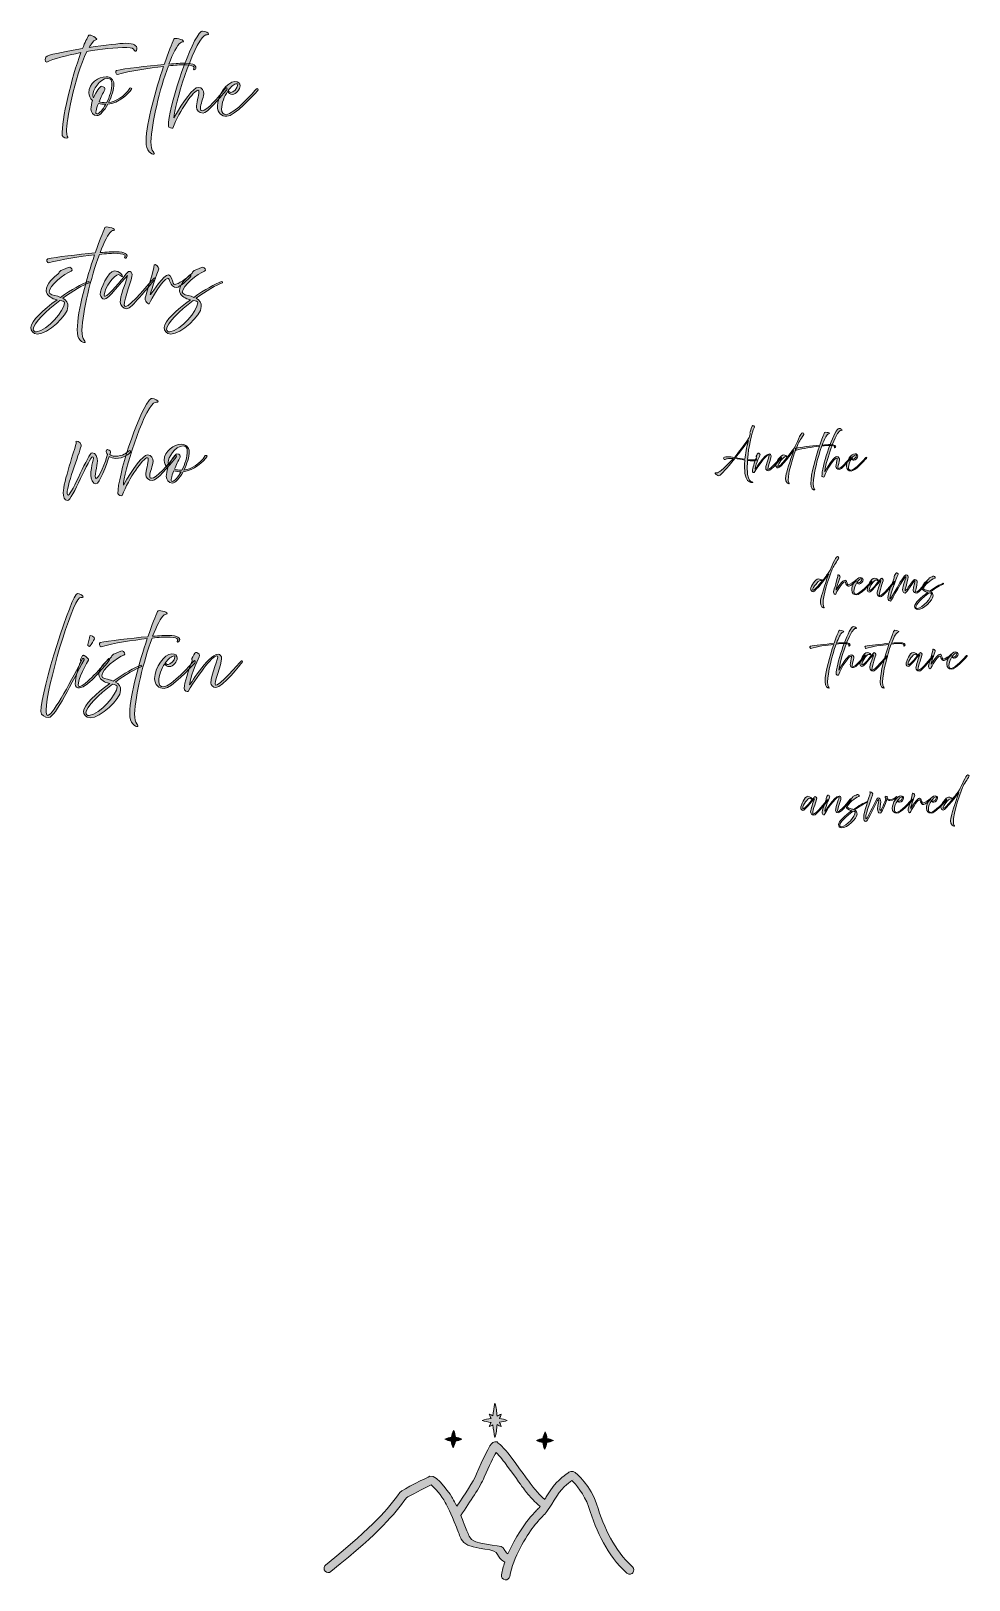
# Model space of a CAD drawing. Header units: millimetres. Extents: x 37 to 148, y -204 to -22.
import ezdxf

# ---------------------------------------------------------------- set-up
doc = ezdxf.new("R2010")
doc.units = ezdxf.units.MM
doc.header["$MEASUREMENT"] = 0
doc.layers.add('Layer 1', color=7, linetype='Continuous', lineweight=0)

msp = doc.modelspace()

# ---------------------------------------------------------------- hatches: boundary and pattern name
at = {"layer": 'Layer 1', "transparency": 33554687}
h = msp.add_hatch(color=250, dxfattribs=at)
h.dxf.hatch_style = 2
edge = h.paths.add_edge_path()
edge.add_spline(control_points=[(40.68, -33.92), (40.57, -32.09), (41.8, -27.11), (42.89, -24.14), (41.15, -24.47), (39.61, -24.89), (38.86, -25.25), (38.59, -25.37), (38.64, -24.59), (38.89, -24.55), (39.6, -24.29), (41.3, -23.95), (43.08, -23.66), (43.35, -22.96), (43.62, -22.4), (43.84, -22.09), (43.95, -21.93), (44.94, -22.52), (44.75, -22.59), (44.54, -22.66), (44.34, -22.77), (44.05, -23.22), (43.99, -23.32), (43.93, -23.43), (43.86, -23.54), (45.73, -23.26), (47.54, -23.04), (48.19, -23.04), (49.2, -23.04), (49.51, -23.31), (49.51, -23.71), (49.51, -23.97), (49.31, -24.11), (49.18, -23.84), (49.1, -23.69), (48.97, -23.53), (48.33, -23.53), (46.95, -23.53), (45.23, -23.72), (43.61, -24), (42.06, -27.07), (41.18, -32.44), (41.18, -33.41), (41.18, -33.99), (41.41, -34.12), (41.35, -34.21), (41.29, -34.31), (40.69, -34.2), (40.68, -33.92)], knot_values=[0, 0, 0, 0, 1, 1, 1, 2, 2, 2, 3, 3, 3, 4, 4, 4, 5, 5, 5, 6, 6, 6, 7, 7, 7, 8, 8, 8, 9, 9, 9, 10, 10, 10, 11, 11, 11, 12, 12, 12, 13, 13, 13, 14, 14, 14, 15, 15, 15, 16, 16, 16, 16], degree=3, periodic=0)
h = msp.add_hatch(color=250, dxfattribs=at)
h.dxf.hatch_style = 2
edge = h.paths.add_edge_path()
edge.add_spline(control_points=[(53.22, -32.82), (53.22, -30.72), (55.52, -23.65), (56.87, -21.87), (57.01, -21.69), (57.17, -21.59), (57.27, -21.59), (57.59, -21.59), (58.02, -21.84), (57.98, -21.96), (57.94, -22.09), (57.69, -21.96), (57.45, -22.15), (56.14, -23.15), (53.88, -30.46), (53.88, -31.84), (54.96, -29.89), (56.2, -28.24), (56.75, -28.24), (57.19, -28.24), (57.41, -28.67), (57.4, -29), (57.37, -29.54), (57, -30.22), (57, -30.73), (57, -30.92), (57.07, -31.01), (57.2, -31.01), (57.78, -31.01), (59.11, -29.44), (60.02, -28.31), (60.08, -28.23), (60.23, -28.36), (60.11, -28.52), (59.19, -29.65), (57.8, -31.28), (57.32, -31.28), (56.83, -31.28), (56.53, -30.91), (56.53, -30.57), (56.53, -30.23), (56.83, -29.1), (56.83, -28.81), (56.83, -28.67), (56.8, -28.57), (56.72, -28.57), (56.24, -28.57), (54.53, -30.98), (53.75, -33.04), (53.7, -33.16), (53.22, -32.97), (53.22, -32.82)], knot_values=[0, 0, 0, 0, 1, 1, 1, 2, 2, 2, 3, 3, 3, 4, 4, 4, 5, 5, 5, 6, 6, 6, 7, 7, 7, 8, 8, 8, 9, 9, 9, 10, 10, 10, 11, 11, 11, 12, 12, 12, 13, 13, 13, 14, 14, 14, 15, 15, 15, 16, 16, 16, 17, 17, 17, 17], degree=3, periodic=0)
h = msp.add_hatch(color=250, dxfattribs=at)
h.dxf.hatch_style = 2
edge = h.paths.add_edge_path()
edge.add_spline(control_points=[(50.59, -34.61), (50.65, -32.26), (51.72, -28.51), (52.66, -25.77), (50.95, -25.96), (48.69, -26.3), (47.22, -26.73), (47.08, -26.77), (46.86, -26.3), (47.11, -26.24), (48.04, -26.03), (50.67, -25.73), (52.73, -25.54), (53.22, -24.15), (53.65, -23.04), (53.88, -22.55), (53.93, -22.43), (54.17, -22.46), (54.47, -22.52), (54.76, -22.58), (55.04, -22.7), (55.01, -22.82), (54.99, -22.88), (54.82, -22.85), (54.65, -22.98), (54.26, -23.27), (53.77, -24.23), (53.29, -25.5), (54.1, -25.43), (54.77, -25.39), (55.14, -25.39), (56.36, -25.39), (56.48, -25.78), (56.48, -25.89), (56.48, -26.05), (56.38, -26.17), (56.26, -26.18), (56.2, -26.18), (56.13, -26.05), (56.22, -25.99), (56.36, -25.89), (56.32, -25.59), (54.9, -25.58), (54.66, -25.58), (54.04, -25.63), (53.22, -25.71), (52.21, -28.43), (51.24, -32.45), (51.16, -34.67), (51.12, -35.89), (51.78, -36.04), (51.5, -36.13), (51.27, -36.2), (50.56, -35.79), (50.59, -34.61)], knot_values=[0, 0, 0, 0, 1, 1, 1, 2, 2, 2, 3, 3, 3, 4, 4, 4, 5, 5, 5, 6, 6, 6, 7, 7, 7, 8, 8, 8, 9, 9, 9, 10, 10, 10, 11, 11, 11, 12, 12, 12, 13, 13, 13, 14, 14, 14, 15, 15, 15, 16, 16, 16, 17, 17, 17, 18, 18, 18, 18], degree=3, periodic=0)
h = msp.add_hatch(color=250, dxfattribs=at)
h.dxf.hatch_style = 2
edge = h.paths.add_edge_path()
edge.add_spline(control_points=[(44.96, -30.14), (44.7, -30.81), (44.55, -31.37), (44.77, -31.37), (45.04, -31.37), (45.47, -30.9), (45.83, -30.24), (45.83, -30.24), (45.82, -30.24), (45.82, -30.24), (45.48, -30.24), (45.2, -30.21), (44.96, -30.14)], knot_values=[0, 0, 0, 0, 1, 1, 1, 2, 2, 2, 3, 3, 3, 4, 4, 4, 4], degree=3, periodic=0)
edge = h.paths.add_edge_path()
edge.add_spline(control_points=[(45.04, -29.94), (45.26, -30.01), (45.54, -30.05), (45.87, -30.05), (45.89, -30.05), (45.91, -30.05), (45.93, -30.05), (46.28, -29.36), (46.56, -28.5), (46.56, -27.75), (46.56, -27.4), (46.35, -27.18), (46.06, -27.18), (45.06, -27.18), (44.3, -28.64), (44.3, -29.1), (44.3, -29.23), (44.32, -29.35), (44.38, -29.47), (44.7, -28.73), (45.15, -28.12), (45.34, -28.12), (45.65, -28.12), (45.79, -28.38), (45.71, -28.51), (45.5, -28.91), (45.24, -29.45), (45.04, -29.94)], knot_values=[0, 0, 0, 0, 1, 1, 1, 2, 2, 2, 3, 3, 3, 4, 4, 4, 5, 5, 5, 6, 6, 6, 7, 7, 7, 8, 8, 8, 9, 9, 9, 9], degree=3, periodic=0)
edge = h.paths.add_edge_path()
edge.add_spline(control_points=[(44.07, -30.81), (44.08, -30.49), (44.16, -30.13), (44.27, -29.79), (43.96, -29.55), (43.83, -29.22), (43.83, -28.9), (43.83, -27.75), (44.98, -26.99), (45.87, -26.99), (46.37, -26.99), (46.79, -27.35), (46.79, -27.86), (46.79, -28.47), (46.52, -29.31), (46.16, -30.04), (46.98, -29.93), (48.04, -29.38), (48.67, -28.33), (48.72, -28.24), (48.96, -28.35), (48.88, -28.45), (48.48, -29.01), (47.38, -30.11), (46.06, -30.23), (45.65, -30.99), (45.15, -31.58), (44.77, -31.58), (44.4, -31.58), (44.06, -31.15), (44.07, -30.81)], knot_values=[0, 0, 0, 0, 1, 1, 1, 2, 2, 2, 3, 3, 3, 4, 4, 4, 5, 5, 5, 6, 6, 6, 7, 7, 7, 8, 8, 8, 9, 9, 9, 10, 10, 10, 10], degree=3, periodic=0)
h = msp.add_hatch(color=250, dxfattribs=at)
h.dxf.hatch_style = 2
edge = h.paths.add_edge_path()
edge.add_spline(control_points=[(60.28, -28.64), (60.36, -28.76), (60.5, -28.83), (60.6, -28.83), (60.82, -28.83), (61.42, -28.41), (61.42, -27.92), (61.42, -27.86), (61.39, -27.81), (61.32, -27.81), (61.03, -27.81), (60.63, -28.14), (60.28, -28.64)], knot_values=[0, 0, 0, 0, 1, 1, 1, 2, 2, 2, 3, 3, 3, 4, 4, 4, 4], degree=3, periodic=0)
edge = h.paths.add_edge_path()
edge.add_spline(control_points=[(59.02, -30.48), (59.02, -29.22), (60.14, -27.57), (61.06, -27.57), (61.47, -27.57), (61.69, -27.77), (61.69, -28.07), (61.69, -28.47), (61.23, -29.07), (60.77, -29.07), (60.49, -29.07), (60.35, -28.9), (60.22, -28.73), (59.83, -29.31), (59.51, -30.09), (59.51, -30.83), (59.51, -31.21), (59.69, -31.47), (60.05, -31.47), (60.97, -31.45), (63.42, -28.68), (63.63, -28.43), (63.77, -28.25), (63.89, -28.52), (63.75, -28.67), (63.24, -29.2), (61, -31.66), (60.14, -31.66), (59.5, -31.66), (59.02, -31.27), (59.02, -30.48)], knot_values=[0, 0, 0, 0, 1, 1, 1, 2, 2, 2, 3, 3, 3, 4, 4, 4, 5, 5, 5, 6, 6, 6, 7, 7, 7, 8, 8, 8, 9, 9, 9, 10, 10, 10, 10], degree=3, periodic=0)
h = msp.add_hatch(color=250, dxfattribs=at)
h.dxf.hatch_style = 2
edge = h.paths.add_edge_path()
edge.add_spline(control_points=[(42.45, -56.86), (42.5, -54.5), (43.58, -50.76), (44.51, -48.02), (42.8, -48.21), (40.55, -48.54), (39.08, -48.97), (38.94, -49.02), (38.71, -48.54), (38.97, -48.48), (39.9, -48.28), (42.53, -47.98), (44.59, -47.79), (45.07, -46.4), (45.5, -45.29), (45.73, -44.8), (45.79, -44.67), (46.03, -44.71), (46.32, -44.77), (46.61, -44.83), (46.9, -44.94), (46.87, -45.06), (46.85, -45.13), (46.68, -45.1), (46.51, -45.22), (46.11, -45.52), (45.63, -46.48), (45.15, -47.75), (45.96, -47.68), (46.63, -47.64), (46.99, -47.64), (48.21, -47.64), (48.34, -48.03), (48.34, -48.14), (48.34, -48.3), (48.24, -48.42), (48.12, -48.42), (48.06, -48.42), (47.98, -48.3), (48.08, -48.24), (48.22, -48.14), (48.18, -47.84), (46.76, -47.83), (46.52, -47.83), (45.89, -47.87), (45.07, -47.96), (44.06, -50.68), (43.1, -54.7), (43.01, -56.92), (42.97, -58.14), (43.63, -58.29), (43.35, -58.37), (43.12, -58.45), (42.42, -58.03), (42.45, -56.86)], knot_values=[0, 0, 0, 0, 1, 1, 1, 2, 2, 2, 3, 3, 3, 4, 4, 4, 5, 5, 5, 6, 6, 6, 7, 7, 7, 8, 8, 8, 9, 9, 9, 10, 10, 10, 11, 11, 11, 12, 12, 12, 13, 13, 13, 14, 14, 14, 15, 15, 15, 16, 16, 16, 17, 17, 17, 18, 18, 18, 18], degree=3, periodic=0)
h = msp.add_hatch(color=250, dxfattribs=at)
h.dxf.hatch_style = 2
edge = h.paths.add_edge_path()
edge.add_spline(control_points=[(50.47, -53.07), (50.56, -52.79), (51.55, -49.8), (51.55, -49.18), (51.55, -48.97), (52.15, -49.44), (52.08, -49.68), (52.01, -49.91), (50.85, -53.1), (51.13, -52.7), (51.41, -52.3), (52.67, -50.36), (53.22, -50.38), (53.58, -50.39), (53.66, -51.03), (53.79, -51.35), (53.83, -51.44), (53.88, -51.51), (53.93, -51.51), (54.36, -51.58), (55.53, -50.63), (55.7, -50.48), (55.88, -50.33), (55.98, -50.51), (55.81, -50.64), (55.65, -50.78), (54.57, -51.85), (54.21, -51.87), (53.8, -51.89), (53.56, -51.56), (53.44, -51.25), (53.33, -51), (53.3, -50.77), (53.17, -50.78), (52.54, -50.85), (51.15, -53.38), (51.01, -53.71), (50.88, -54.04), (50.38, -53.35), (50.47, -53.07)], knot_values=[0, 0, 0, 0, 1, 1, 1, 2, 2, 2, 3, 3, 3, 4, 4, 4, 5, 5, 5, 6, 6, 6, 7, 7, 7, 8, 8, 8, 9, 9, 9, 10, 10, 10, 11, 11, 11, 12, 12, 12, 13, 13, 13, 13], degree=3, periodic=0)
h = msp.add_hatch(color=250, dxfattribs=at)
h.dxf.hatch_style = 2
edge = h.paths.add_edge_path()
edge.add_spline(control_points=[(37.64, -57.09), (38.96, -56.94), (40.95, -54.58), (40.95, -53.69), (40.95, -53.51), (40.73, -53.45), (40.41, -53.39), (38.78, -54.64), (37.26, -56.09), (37.26, -56.79), (37.26, -56.95), (37.38, -57.13), (37.64, -57.09)], knot_values=[0, 0, 0, 0, 1, 1, 1, 2, 2, 2, 3, 3, 3, 4, 4, 4, 4], degree=3, periodic=0)
edge = h.paths.add_edge_path()
edge.add_spline(control_points=[(36.99, -56.59), (36.99, -55.86), (38.46, -54.5), (40.07, -53.32), (39.99, -53.3), (39.9, -53.28), (39.8, -53.25), (39.37, -53.11), (38.79, -52.74), (38.79, -52.28), (38.79, -51.4), (39.73, -50.63), (40.18, -50.28), (40.29, -50.2), (40.33, -50.14), (40.34, -50.06), (40.35, -49.99), (40.4, -49.93), (40.53, -49.87), (40.91, -49.7), (41.37, -49.47), (41.57, -49.47), (41.79, -49.47), (41.96, -49.87), (41.75, -49.95), (40.96, -50.23), (39.13, -51.68), (39.13, -52.4), (39.13, -52.7), (39.69, -52.77), (40.16, -52.91), (40.28, -52.95), (40.39, -52.99), (40.49, -53.03), (41.75, -52.14), (43.04, -51.4), (43.77, -51.15), (43.83, -51.13), (43.9, -51.29), (43.85, -51.31), (43.14, -51.55), (41.94, -52.28), (40.75, -53.14), (41.22, -53.39), (41.36, -53.68), (41.36, -54.12), (41.36, -55.19), (38.96, -57.37), (37.78, -57.37), (37.2, -57.37), (36.99, -56.92), (36.99, -56.59)], knot_values=[0, 0, 0, 0, 1, 1, 1, 2, 2, 2, 3, 3, 3, 4, 4, 4, 5, 5, 5, 6, 6, 6, 7, 7, 7, 8, 8, 8, 9, 9, 9, 10, 10, 10, 11, 11, 11, 12, 12, 12, 13, 13, 13, 14, 14, 14, 15, 15, 15, 16, 16, 16, 17, 17, 17, 17], degree=3, periodic=0)
h = msp.add_hatch(color=250, dxfattribs=at)
h.dxf.hatch_style = 2
edge = h.paths.add_edge_path()
edge.add_spline(control_points=[(47.53, -53.61), (47.53, -52.89), (48.1, -51.51), (48.41, -50.47), (47.54, -51.28), (46.21, -53.24), (45.64, -53.24), (45.47, -53.24), (45.18, -52.98), (45.18, -52.68), (45.18, -52.1), (46.07, -49.91), (46.86, -49.91), (47.44, -49.91), (47.89, -50.45), (47.82, -50.55), (47.72, -50.69), (47.53, -50.35), (47.34, -50.35), (46.87, -50.35), (45.65, -51.87), (45.65, -52.78), (45.65, -52.88), (45.72, -52.89), (45.75, -52.89), (46.15, -52.89), (47.78, -50.84), (48.07, -50.47), (48.36, -50.11), (48.47, -49.97), (48.59, -49.97), (48.71, -49.97), (48.96, -50.13), (48.96, -50.35), (48.96, -50.66), (48.01, -53.28), (48.01, -53.94), (48.01, -54.09), (48.13, -54.11), (48.17, -54.11), (48.75, -54.11), (51.11, -51.17), (51.55, -50.75), (51.67, -50.64), (51.72, -50.81), (51.66, -50.88), (51.62, -50.92), (50.65, -52.08), (49.78, -53.07), (49.17, -53.76), (48.62, -54.38), (48.31, -54.38), (47.87, -54.38), (47.53, -53.92), (47.53, -53.61)], knot_values=[0, 0, 0, 0, 1, 1, 1, 2, 2, 2, 3, 3, 3, 4, 4, 4, 5, 5, 5, 6, 6, 6, 7, 7, 7, 8, 8, 8, 9, 9, 9, 10, 10, 10, 11, 11, 11, 12, 12, 12, 13, 13, 13, 14, 14, 14, 15, 15, 15, 16, 16, 16, 17, 17, 17, 18, 18, 18, 18], degree=3, periodic=0)
h = msp.add_hatch(color=250, dxfattribs=at)
h.dxf.hatch_style = 2
edge = h.paths.add_edge_path()
edge.add_spline(control_points=[(53.39, -57.09), (54.7, -56.94), (56.69, -54.58), (56.69, -53.69), (56.69, -53.51), (56.47, -53.45), (56.16, -53.39), (54.53, -54.64), (53.01, -56.09), (53.01, -56.79), (53.01, -56.95), (53.13, -57.13), (53.39, -57.09)], knot_values=[0, 0, 0, 0, 1, 1, 1, 2, 2, 2, 3, 3, 3, 4, 4, 4, 4], degree=3, periodic=0)
edge = h.paths.add_edge_path()
edge.add_spline(control_points=[(52.74, -56.59), (52.74, -55.86), (54.21, -54.5), (55.82, -53.32), (55.74, -53.3), (55.64, -53.28), (55.55, -53.25), (55.12, -53.11), (54.54, -52.74), (54.54, -52.28), (54.54, -51.4), (55.48, -50.63), (55.92, -50.28), (56.03, -50.2), (56.08, -50.14), (56.08, -50.06), (56.09, -49.99), (56.15, -49.93), (56.28, -49.87), (56.66, -49.7), (57.12, -49.47), (57.31, -49.47), (57.54, -49.47), (57.71, -49.87), (57.5, -49.95), (56.71, -50.23), (54.87, -51.68), (54.87, -52.4), (54.87, -52.7), (55.43, -52.77), (55.91, -52.91), (56.03, -52.95), (56.14, -52.99), (56.24, -53.03), (57.5, -52.14), (58.79, -51.4), (59.51, -51.15), (59.57, -51.13), (59.65, -51.29), (59.6, -51.31), (58.89, -51.55), (57.69, -52.28), (56.5, -53.14), (56.97, -53.39), (57.11, -53.68), (57.11, -54.12), (57.11, -55.19), (54.7, -57.37), (53.53, -57.37), (52.94, -57.37), (52.74, -56.92), (52.74, -56.59)], knot_values=[0, 0, 0, 0, 1, 1, 1, 2, 2, 2, 3, 3, 3, 4, 4, 4, 5, 5, 5, 6, 6, 6, 7, 7, 7, 8, 8, 8, 9, 9, 9, 10, 10, 10, 11, 11, 11, 12, 12, 12, 13, 13, 13, 14, 14, 14, 15, 15, 15, 16, 16, 16, 17, 17, 17, 17], degree=3, periodic=0)
h = msp.add_hatch(color=250, dxfattribs=at)
h.dxf.hatch_style = 2
edge = h.paths.add_edge_path()
edge.add_spline(control_points=[(47.25, -76.2), (47.25, -74.1), (49.54, -67.04), (50.9, -65.25), (51.03, -65.07), (51.19, -64.97), (51.3, -64.97), (51.62, -64.97), (52.05, -65.22), (52.01, -65.34), (51.96, -65.47), (51.72, -65.34), (51.47, -65.53), (50.17, -66.53), (47.91, -73.84), (47.91, -75.22), (48.98, -73.28), (50.22, -71.63), (50.77, -71.63), (51.21, -71.63), (51.44, -72.05), (51.42, -72.39), (51.4, -72.92), (51.02, -73.61), (51.02, -74.11), (51.02, -74.3), (51.09, -74.39), (51.23, -74.39), (51.8, -74.39), (53.13, -72.82), (54.05, -71.69), (54.11, -71.62), (54.26, -71.74), (54.13, -71.9), (53.22, -73.03), (51.83, -74.66), (51.35, -74.66), (50.85, -74.66), (50.56, -74.29), (50.56, -73.95), (50.56, -73.61), (50.85, -72.48), (50.85, -72.19), (50.85, -72.06), (50.83, -71.96), (50.74, -71.96), (50.26, -71.96), (48.55, -74.36), (47.77, -76.42), (47.72, -76.54), (47.25, -76.35), (47.25, -76.2)], knot_values=[0, 0, 0, 0, 1, 1, 1, 2, 2, 2, 3, 3, 3, 4, 4, 4, 5, 5, 5, 6, 6, 6, 7, 7, 7, 8, 8, 8, 9, 9, 9, 10, 10, 10, 11, 11, 11, 12, 12, 12, 13, 13, 13, 14, 14, 14, 15, 15, 15, 16, 16, 16, 17, 17, 17, 17], degree=3, periodic=0)
h = msp.add_hatch(color=250, dxfattribs=at)
h.dxf.hatch_style = 2
edge = h.paths.add_edge_path()
edge.add_spline(control_points=[(120.22, -71.95), (120.57, -72.01), (120.94, -72.08), (121.32, -72.14), (121.37, -71.5), (121.5, -70.74), (121.73, -69.93), (121.15, -70.75), (120.64, -71.41), (120.22, -71.95)], knot_values=[0, 0, 0, 0, 1, 1, 1, 2, 2, 2, 3, 3, 3, 3], degree=3, periodic=0)
edge = h.paths.add_edge_path()
edge.add_spline(control_points=[(121.63, -72.29), (121.59, -72.84), (121.58, -73.41), (121.64, -73.96), (121.71, -74.56), (121.98, -74.77), (122.16, -74.82), (122.35, -74.87), (122.21, -74.91), (122.03, -74.87), (121.84, -74.84), (121.42, -74.64), (121.32, -73.81), (121.28, -73.49), (121.26, -72.93), (121.31, -72.24), (120.9, -72.17), (120.49, -72.09), (120.13, -72.06), (119.12, -73.32), (118.55, -73.85), (118.39, -74.01), (118.24, -74.15), (118.14, -74.08), (118.01, -74), (117.89, -73.92), (117.78, -73.81), (117.82, -73.76), (117.84, -73.73), (117.91, -73.78), (118.08, -73.73), (118.31, -73.67), (119.06, -73.06), (119.96, -72.05), (119.92, -72.05), (119.89, -72.05), (119.86, -72.05), (119.4, -72.05), (119.24, -72.06), (119.13, -72.1), (118.99, -72.15), (118.96, -72.18), (118.9, -72.18), (118.84, -72.18), (118.76, -72.02), (118.84, -71.94), (118.9, -71.89), (119.2, -71.84), (119.3, -71.84), (119.52, -71.84), (119.78, -71.88), (120.07, -71.92), (120.61, -71.3), (121.19, -70.54), (121.75, -69.68), (121.85, -69.52), (121.92, -69.33), (121.94, -69.18), (121.94, -69.12), (121.94, -69.09), (121.92, -69.05), (121.91, -69.01), (121.91, -68.97), (121.94, -68.91), (122.05, -68.61), (122.18, -68.14), (122.26, -68.14), (122.35, -68.14), (122.44, -68.22), (122.44, -68.3), (122.44, -68.39), (122.19, -68.97), (122.16, -69.1), (122.14, -69.2), (121.75, -70.59), (121.63, -72.18), (121.85, -72.21), (122.06, -72.22), (122.27, -72.22), (122.49, -72.22), (122.58, -72.2), (122.6, -72.16), (122.62, -72.12), (122.62, -72.07), (122.64, -72.06), (122.65, -72.06), (122.71, -72.15), (122.71, -72.18), (122.72, -72.22), (122.67, -72.27), (122.57, -72.29), (122.46, -72.32), (122.34, -72.33), (122.24, -72.33), (122.05, -72.33), (121.84, -72.31), (121.63, -72.29)], knot_values=[0, 0, 0, 0, 1, 1, 1, 2, 2, 2, 3, 3, 3, 4, 4, 4, 5, 5, 5, 6, 6, 6, 7, 7, 7, 8, 8, 8, 9, 9, 9, 10, 10, 10, 11, 11, 11, 12, 12, 12, 13, 13, 13, 14, 14, 14, 15, 15, 15, 16, 16, 16, 17, 17, 17, 18, 18, 18, 19, 19, 19, 20, 20, 20, 21, 21, 21, 22, 22, 22, 23, 23, 23, 24, 24, 24, 25, 25, 25, 26, 26, 26, 27, 27, 27, 28, 28, 28, 29, 29, 29, 30, 30, 30, 31, 31, 31, 32, 32, 32, 32], degree=3, periodic=0)
h = msp.add_hatch(color=250, dxfattribs=at)
h.dxf.hatch_style = 2
edge = h.paths.add_edge_path()
edge.add_spline(control_points=[(125.25, -72.99), (125.41, -72.99), (125.88, -72.45), (126.32, -71.9), (126.27, -71.87), (126.23, -71.83), (126.15, -71.83), (125.84, -71.83), (125.22, -72.69), (125.22, -72.95), (125.22, -72.98), (125.23, -72.99), (125.25, -72.99)], knot_values=[0, 0, 0, 0, 1, 1, 1, 2, 2, 2, 3, 3, 3, 4, 4, 4, 4], degree=3, periodic=0)
edge = h.paths.add_edge_path()
edge.add_spline(control_points=[(126.29, -74.93), (126.03, -74.69), (126.12, -74.19), (126.2, -73.85), (126.28, -73.5), (126.91, -71.52), (127.1, -71.1), (126.92, -71.3), (125.55, -73.17), (125.24, -73.17), (125.12, -73.17), (124.96, -72.97), (124.96, -72.85), (124.96, -72.49), (125.57, -71.64), (125.87, -71.64), (126.06, -71.64), (126.27, -71.75), (126.38, -71.83), (126.73, -71.39), (127.05, -70.95), (127.16, -70.79), (127.41, -70.41), (127.89, -69.01), (128.13, -69.01), (128.21, -69.01), (128.29, -69.06), (128.29, -69.14), (128.29, -69.27), (127.77, -69.97), (127.62, -70.27), (127.47, -70.58), (126.34, -73.56), (126.44, -74.66), (126.47, -74.88), (126.53, -74.99), (126.56, -75.02), (126.61, -75.08), (126.45, -75.09), (126.29, -74.93)], knot_values=[0, 0, 0, 0, 1, 1, 1, 2, 2, 2, 3, 3, 3, 4, 4, 4, 5, 5, 5, 6, 6, 6, 7, 7, 7, 8, 8, 8, 9, 9, 9, 10, 10, 10, 11, 11, 11, 12, 12, 12, 13, 13, 13, 13], degree=3, periodic=0)
h = msp.add_hatch(color=250, dxfattribs=at)
h.dxf.hatch_style = 2
edge = h.paths.add_edge_path()
edge.add_spline(control_points=[(129.09, -75.02), (129.12, -73.84), (129.66, -71.97), (130.12, -70.6), (129.27, -70.7), (128.14, -70.86), (127.41, -71.08), (127.34, -71.1), (127.23, -70.86), (127.35, -70.83), (127.82, -70.73), (129.13, -70.58), (130.16, -70.48), (130.4, -69.79), (130.62, -69.24), (130.73, -68.99), (130.76, -68.93), (130.88, -68.94), (131.03, -68.97), (131.17, -69), (131.32, -69.06), (131.3, -69.12), (131.29, -69.16), (131.21, -69.14), (131.12, -69.2), (130.92, -69.35), (130.68, -69.83), (130.44, -70.46), (130.85, -70.43), (131.18, -70.41), (131.36, -70.41), (131.97, -70.41), (132.04, -70.6), (132.04, -70.66), (132.04, -70.74), (131.99, -70.8), (131.93, -70.8), (131.9, -70.8), (131.86, -70.74), (131.91, -70.71), (131.98, -70.66), (131.96, -70.51), (131.25, -70.51), (131.13, -70.51), (130.81, -70.53), (130.4, -70.57), (129.9, -71.93), (129.42, -73.94), (129.38, -75.04), (129.35, -75.65), (129.68, -75.73), (129.54, -75.77), (129.43, -75.81), (129.08, -75.6), (129.09, -75.02)], knot_values=[0, 0, 0, 0, 1, 1, 1, 2, 2, 2, 3, 3, 3, 4, 4, 4, 5, 5, 5, 6, 6, 6, 7, 7, 7, 8, 8, 8, 9, 9, 9, 10, 10, 10, 11, 11, 11, 12, 12, 12, 13, 13, 13, 14, 14, 14, 15, 15, 15, 16, 16, 16, 17, 17, 17, 18, 18, 18, 18], degree=3, periodic=0)
h = msp.add_hatch(color=250, dxfattribs=at)
h.dxf.hatch_style = 2
edge = h.paths.add_edge_path()
edge.add_spline(control_points=[(130.41, -74.12), (130.41, -73.07), (131.55, -69.54), (132.23, -68.65), (132.3, -68.56), (132.38, -68.51), (132.43, -68.51), (132.59, -68.51), (132.81, -68.63), (132.79, -68.69), (132.76, -68.76), (132.64, -68.69), (132.52, -68.79), (131.87, -69.29), (130.74, -72.94), (130.74, -73.63), (131.28, -72.66), (131.89, -71.83), (132.17, -71.83), (132.39, -71.83), (132.5, -72.05), (132.49, -72.21), (132.48, -72.48), (132.3, -72.82), (132.3, -73.08), (132.3, -73.17), (132.33, -73.22), (132.4, -73.22), (132.68, -73.22), (133.35, -72.43), (133.81, -71.87), (133.84, -71.83), (133.91, -71.89), (133.85, -71.97), (133.39, -72.54), (132.7, -73.35), (132.46, -73.35), (132.21, -73.35), (132.06, -73.17), (132.06, -73), (132.06, -72.83), (132.21, -72.26), (132.21, -72.12), (132.21, -72.05), (132.2, -72), (132.16, -72), (131.91, -72), (131.06, -73.2), (130.67, -74.23), (130.64, -74.29), (130.41, -74.19), (130.41, -74.12)], knot_values=[0, 0, 0, 0, 1, 1, 1, 2, 2, 2, 3, 3, 3, 4, 4, 4, 5, 5, 5, 6, 6, 6, 7, 7, 7, 8, 8, 8, 9, 9, 9, 10, 10, 10, 11, 11, 11, 12, 12, 12, 13, 13, 13, 14, 14, 14, 15, 15, 15, 16, 16, 16, 17, 17, 17, 17], degree=3, periodic=0)
h = msp.add_hatch(color=250, dxfattribs=at)
h.dxf.hatch_style = 2
edge = h.paths.add_edge_path()
edge.add_spline(control_points=[(40.8, -76.07), (40.8, -74.94), (42.21, -70.8), (42.3, -70.4), (42.34, -70.25), (42.34, -70.19), (42.28, -70.05), (42.21, -69.89), (42.93, -70.04), (42.93, -70.49), (42.93, -70.94), (41.26, -74.93), (41.26, -76.19), (41.26, -76.3), (41.29, -76.39), (41.4, -76.37), (41.84, -76.25), (43.78, -71.38), (44.22, -71.38), (44.66, -71.38), (44.84, -71.95), (44.84, -72.38), (44.84, -72.81), (44.42, -74.41), (44.68, -74.41), (45.01, -74.41), (45.82, -72.41), (46.03, -71.58), (45.9, -71.4), (45.86, -71.24), (45.86, -71.2), (45.86, -71.1), (45.92, -71.01), (46.02, -71.01), (46.12, -71.01), (46.39, -71.06), (46.39, -71.26), (46.39, -71.29), (46.37, -71.4), (46.32, -71.57), (46.45, -71.68), (46.63, -71.78), (46.9, -71.78), (47.91, -71.78), (48.24, -71.41), (48.59, -71.13), (48.74, -71.02), (48.77, -71.28), (48.75, -71.3), (48.61, -71.46), (47.91, -72.05), (47.02, -72.05), (46.67, -72.05), (46.42, -71.94), (46.24, -71.8), (45.9, -72.85), (45.07, -75.05), (44.67, -75.05), (44.28, -75.05), (44.06, -74.47), (44.06, -74.01), (44.06, -72.95), (44.55, -71.84), (44.28, -71.84), (43.9, -71.84), (41.85, -77.02), (41.32, -77.02), (40.95, -77.02), (40.8, -76.58), (40.8, -76.07)], knot_values=[0, 0, 0, 0, 1, 1, 1, 2, 2, 2, 3, 3, 3, 4, 4, 4, 5, 5, 5, 6, 6, 6, 7, 7, 7, 8, 8, 8, 9, 9, 9, 10, 10, 10, 11, 11, 11, 12, 12, 12, 13, 13, 13, 14, 14, 14, 15, 15, 15, 16, 16, 16, 17, 17, 17, 18, 18, 18, 19, 19, 19, 20, 20, 20, 21, 21, 21, 22, 22, 22, 23, 23, 23, 23], degree=3, periodic=0)
h = msp.add_hatch(color=250, dxfattribs=at)
h.dxf.hatch_style = 2
edge = h.paths.add_edge_path()
edge.add_spline(control_points=[(53.86, -73.52), (53.6, -74.19), (53.45, -74.75), (53.67, -74.75), (53.94, -74.75), (54.37, -74.28), (54.73, -73.62), (54.73, -73.62), (54.72, -73.62), (54.72, -73.62), (54.39, -73.62), (54.1, -73.59), (53.86, -73.52)], knot_values=[0, 0, 0, 0, 1, 1, 1, 2, 2, 2, 3, 3, 3, 4, 4, 4, 4], degree=3, periodic=0)
edge = h.paths.add_edge_path()
edge.add_spline(control_points=[(53.94, -73.33), (54.16, -73.39), (54.44, -73.44), (54.77, -73.44), (54.79, -73.44), (54.81, -73.44), (54.83, -73.44), (55.18, -72.74), (55.46, -71.88), (55.46, -71.13), (55.46, -70.79), (55.25, -70.57), (54.96, -70.57), (53.96, -70.57), (53.2, -72.02), (53.2, -72.48), (53.2, -72.61), (53.23, -72.73), (53.28, -72.85), (53.6, -72.11), (54.05, -71.51), (54.24, -71.51), (54.55, -71.51), (54.69, -71.76), (54.61, -71.9), (54.4, -72.29), (54.14, -72.83), (53.94, -73.33)], knot_values=[0, 0, 0, 0, 1, 1, 1, 2, 2, 2, 3, 3, 3, 4, 4, 4, 5, 5, 5, 6, 6, 6, 7, 7, 7, 8, 8, 8, 9, 9, 9, 9], degree=3, periodic=0)
edge = h.paths.add_edge_path()
edge.add_spline(control_points=[(52.97, -74.19), (52.98, -73.87), (53.06, -73.51), (53.17, -73.17), (52.86, -72.93), (52.73, -72.6), (52.73, -72.29), (52.73, -71.13), (53.88, -70.37), (54.77, -70.37), (55.27, -70.37), (55.69, -70.73), (55.69, -71.24), (55.69, -71.85), (55.42, -72.69), (55.06, -73.42), (55.88, -73.31), (56.94, -72.76), (57.57, -71.71), (57.62, -71.63), (57.86, -71.74), (57.78, -71.84), (57.38, -72.4), (56.28, -73.49), (54.96, -73.61), (54.55, -74.37), (54.05, -74.96), (53.67, -74.96), (53.3, -74.96), (52.96, -74.53), (52.97, -74.19)], knot_values=[0, 0, 0, 0, 1, 1, 1, 2, 2, 2, 3, 3, 3, 4, 4, 4, 5, 5, 5, 6, 6, 6, 7, 7, 7, 8, 8, 8, 9, 9, 9, 10, 10, 10, 10], degree=3, periodic=0)
h = msp.add_hatch(color=250, dxfattribs=at)
h.dxf.hatch_style = 2
edge = h.paths.add_edge_path()
edge.add_spline(control_points=[(122.2, -73.53), (122.22, -73.2), (122.43, -72.53), (122.67, -71.91), (122.68, -71.89), (122.68, -71.87), (122.67, -71.85), (122.67, -71.85), (122.67, -71.84), (122.67, -71.84), (122.66, -71.83), (122.65, -71.8), (122.66, -71.78), (122.72, -71.66), (122.83, -71.43), (122.89, -71.41), (122.94, -71.4), (123.11, -71.5), (123.1, -71.6), (123.09, -71.71), (122.64, -72.53), (122.51, -73.32), (122.47, -73.53), (123.57, -71.52), (124.21, -71.52), (124.33, -71.52), (124.41, -71.61), (124.41, -71.78), (124.41, -72.08), (123.92, -73.28), (124.04, -73.35), (124.23, -73.46), (125.46, -72.03), (125.54, -71.94), (125.62, -71.86), (125.67, -71.94), (125.62, -72), (125.57, -72.06), (124.45, -73.49), (124.08, -73.49), (123.88, -73.49), (123.78, -73.31), (123.78, -73.23), (123.78, -72.66), (124.28, -71.71), (124.18, -71.63), (123.98, -71.48), (123.12, -72.56), (122.43, -73.72), (122.39, -73.75), (122.19, -73.69), (122.2, -73.53)], knot_values=[0, 0, 0, 0, 1, 1, 1, 2, 2, 2, 3, 3, 3, 4, 4, 4, 5, 5, 5, 6, 6, 6, 7, 7, 7, 8, 8, 8, 9, 9, 9, 10, 10, 10, 11, 11, 11, 12, 12, 12, 13, 13, 13, 14, 14, 14, 15, 15, 15, 16, 16, 16, 17, 17, 17, 17], degree=3, periodic=0)
h = msp.add_hatch(color=250, dxfattribs=at)
h.dxf.hatch_style = 2
edge = h.paths.add_edge_path()
edge.add_spline(control_points=[(133.93, -72.03), (133.98, -72.09), (134.04, -72.13), (134.09, -72.13), (134.2, -72.13), (134.51, -71.92), (134.51, -71.67), (134.51, -71.64), (134.49, -71.62), (134.45, -71.62), (134.31, -71.62), (134.11, -71.78), (133.93, -72.03)], knot_values=[0, 0, 0, 0, 1, 1, 1, 2, 2, 2, 3, 3, 3, 4, 4, 4, 4], degree=3, periodic=0)
edge = h.paths.add_edge_path()
edge.add_spline(control_points=[(133.31, -72.95), (133.31, -72.32), (133.87, -71.5), (134.33, -71.5), (134.53, -71.5), (134.64, -71.6), (134.64, -71.75), (134.64, -71.95), (134.41, -72.25), (134.18, -72.25), (134.04, -72.25), (133.97, -72.16), (133.9, -72.08), (133.71, -72.37), (133.55, -72.76), (133.55, -73.12), (133.55, -73.32), (133.64, -73.45), (133.82, -73.45), (134.28, -73.44), (135.5, -72.05), (135.61, -71.93), (135.68, -71.84), (135.74, -71.97), (135.67, -72.05), (135.41, -72.31), (134.3, -73.54), (133.87, -73.54), (133.54, -73.54), (133.31, -73.34), (133.31, -72.95)], knot_values=[0, 0, 0, 0, 1, 1, 1, 2, 2, 2, 3, 3, 3, 4, 4, 4, 5, 5, 5, 6, 6, 6, 7, 7, 7, 8, 8, 8, 9, 9, 9, 10, 10, 10, 10], degree=3, periodic=0)
h = msp.add_hatch(color=250, dxfattribs=at)
h.dxf.hatch_style = 2
edge = h.paths.add_edge_path()
edge.add_spline(control_points=[(129.36, -87.61), (129.52, -87.61), (129.99, -87.07), (130.43, -86.52), (130.38, -86.49), (130.34, -86.45), (130.26, -86.45), (129.96, -86.45), (129.33, -87.31), (129.33, -87.57), (129.33, -87.59), (129.34, -87.61), (129.36, -87.61)], knot_values=[0, 0, 0, 0, 1, 1, 1, 2, 2, 2, 3, 3, 3, 4, 4, 4, 4], degree=3, periodic=0)
edge = h.paths.add_edge_path()
edge.add_spline(control_points=[(130.4, -89.55), (130.15, -89.3), (130.24, -88.81), (130.32, -88.47), (130.4, -88.12), (131.02, -86.13), (131.21, -85.72), (131.03, -85.92), (129.66, -87.79), (129.36, -87.79), (129.23, -87.79), (129.08, -87.59), (129.08, -87.47), (129.08, -87.11), (129.68, -86.26), (129.98, -86.26), (130.18, -86.26), (130.38, -86.37), (130.49, -86.45), (130.84, -86.01), (131.16, -85.57), (131.27, -85.41), (131.52, -85.03), (132, -83.63), (132.24, -83.63), (132.32, -83.63), (132.4, -83.68), (132.4, -83.76), (132.4, -83.89), (131.88, -84.59), (131.73, -84.89), (131.58, -85.2), (130.45, -88.18), (130.56, -89.28), (130.58, -89.5), (130.64, -89.61), (130.67, -89.64), (130.73, -89.7), (130.56, -89.71), (130.4, -89.55)], knot_values=[0, 0, 0, 0, 1, 1, 1, 2, 2, 2, 3, 3, 3, 4, 4, 4, 5, 5, 5, 6, 6, 6, 7, 7, 7, 8, 8, 8, 9, 9, 9, 10, 10, 10, 11, 11, 11, 12, 12, 12, 13, 13, 13, 13], degree=3, periodic=0)
h = msp.add_hatch(color=250, dxfattribs=at)
h.dxf.hatch_style = 2
edge = h.paths.add_edge_path()
edge.add_spline(control_points=[(131.77, -87.74), (131.81, -87.6), (132.31, -86.11), (132.31, -85.8), (132.31, -85.69), (132.61, -85.93), (132.57, -86.05), (132.54, -86.16), (131.96, -87.76), (132.1, -87.56), (132.24, -87.36), (132.87, -86.39), (133.14, -86.4), (133.32, -86.4), (133.36, -86.72), (133.43, -86.88), (133.45, -86.93), (133.47, -86.96), (133.5, -86.96), (133.71, -87), (134.29, -86.52), (134.38, -86.45), (134.47, -86.37), (134.52, -86.46), (134.44, -86.53), (134.36, -86.6), (133.82, -87.13), (133.63, -87.14), (133.43, -87.15), (133.31, -86.99), (133.25, -86.83), (133.2, -86.71), (133.18, -86.59), (133.12, -86.6), (132.8, -86.63), (132.11, -87.89), (132.04, -88.06), (131.97, -88.22), (131.72, -87.88), (131.77, -87.74)], knot_values=[0, 0, 0, 0, 1, 1, 1, 2, 2, 2, 3, 3, 3, 4, 4, 4, 5, 5, 5, 6, 6, 6, 7, 7, 7, 8, 8, 8, 9, 9, 9, 10, 10, 10, 11, 11, 11, 12, 12, 12, 13, 13, 13, 13], degree=3, periodic=0)
h = msp.add_hatch(color=250, dxfattribs=at)
h.dxf.hatch_style = 2
edge = h.paths.add_edge_path()
edge.add_spline(control_points=[(138.2, -88.47), (138.2, -88.06), (138.71, -86.75), (138.96, -86.13), (138.96, -86.11), (138.96, -86.1), (138.96, -86.08), (138.96, -86.08), (138.95, -86.07), (138.95, -86.07), (138.94, -86.05), (138.94, -86.02), (138.95, -86), (139, -85.88), (139.15, -85.57), (139.21, -85.55), (139.26, -85.53), (139.46, -85.64), (139.42, -85.74), (139.22, -86.18), (138.28, -88.65), (138.45, -88.66), (138.62, -88.67), (139.97, -85.8), (140.36, -85.8), (140.57, -85.8), (140.59, -85.98), (140.59, -86.1), (140.59, -86.39), (140.16, -87.67), (140.23, -87.67), (140.45, -87.67), (141.1, -86.35), (141.36, -86.35), (141.63, -86.35), (141.66, -86.53), (141.66, -86.63), (141.66, -87.03), (141.37, -87.83), (141.52, -87.83), (141.68, -87.83), (142.23, -87.29), (142.8, -86.58), (142.84, -86.52), (142.9, -86.6), (142.86, -86.64), (142.82, -86.68), (141.87, -87.95), (141.54, -87.95), (141.44, -87.95), (141.2, -87.82), (141.2, -87.63), (141.2, -87.15), (141.49, -86.46), (141.39, -86.46), (141.28, -86.46), (140.41, -87.95), (140.23, -87.95), (140.12, -87.95), (139.93, -87.82), (139.93, -87.56), (139.93, -87.12), (140.45, -85.98), (140.32, -85.99), (140.11, -85.99), (138.61, -88.88), (138.53, -88.88), (138.45, -88.88), (138.2, -88.83), (138.2, -88.47)], knot_values=[0, 0, 0, 0, 1, 1, 1, 2, 2, 2, 3, 3, 3, 4, 4, 4, 5, 5, 5, 6, 6, 6, 7, 7, 7, 8, 8, 8, 9, 9, 9, 10, 10, 10, 11, 11, 11, 12, 12, 12, 13, 13, 13, 14, 14, 14, 15, 15, 15, 16, 16, 16, 17, 17, 17, 18, 18, 18, 19, 19, 19, 20, 20, 20, 21, 21, 21, 22, 22, 22, 23, 23, 23, 23], degree=3, periodic=0)
h = msp.add_hatch(color=250, dxfattribs=at)
h.dxf.hatch_style = 2
edge = h.paths.add_edge_path()
edge.add_spline(control_points=[(141.69, -89.75), (142.34, -89.68), (143.34, -88.5), (143.34, -88.05), (143.34, -87.96), (143.23, -87.93), (143.07, -87.9), (142.25, -88.53), (141.5, -89.25), (141.5, -89.6), (141.5, -89.68), (141.56, -89.77), (141.69, -89.75)], knot_values=[0, 0, 0, 0, 1, 1, 1, 2, 2, 2, 3, 3, 3, 4, 4, 4, 4], degree=3, periodic=0)
edge = h.paths.add_edge_path()
edge.add_spline(control_points=[(141.36, -89.5), (141.36, -89.13), (142.09, -88.46), (142.9, -87.87), (142.86, -87.86), (142.81, -87.84), (142.77, -87.83), (142.55, -87.76), (142.26, -87.58), (142.26, -87.34), (142.26, -86.91), (142.73, -86.52), (142.95, -86.35), (143.01, -86.31), (143.03, -86.28), (143.03, -86.24), (143.04, -86.2), (143.07, -86.17), (143.13, -86.14), (143.32, -86.06), (143.55, -85.94), (143.65, -85.94), (143.76, -85.94), (143.84, -86.14), (143.74, -86.18), (143.35, -86.32), (142.43, -87.05), (142.43, -87.41), (142.43, -87.56), (142.71, -87.59), (142.94, -87.66), (143, -87.68), (143.06, -87.7), (143.11, -87.72), (143.74, -87.28), (144.38, -86.9), (144.75, -86.78), (144.78, -86.77), (144.81, -86.85), (144.79, -86.86), (144.43, -86.98), (143.83, -87.34), (143.24, -87.78), (143.47, -87.9), (143.54, -88.05), (143.54, -88.27), (143.54, -88.8), (142.34, -89.89), (141.75, -89.89), (141.46, -89.89), (141.36, -89.66), (141.36, -89.5)], knot_values=[0, 0, 0, 0, 1, 1, 1, 2, 2, 2, 3, 3, 3, 4, 4, 4, 5, 5, 5, 6, 6, 6, 7, 7, 7, 8, 8, 8, 9, 9, 9, 10, 10, 10, 11, 11, 11, 12, 12, 12, 13, 13, 13, 14, 14, 14, 15, 15, 15, 16, 16, 16, 17, 17, 17, 17], degree=3, periodic=0)
h = msp.add_hatch(color=250, dxfattribs=at)
h.dxf.hatch_style = 2
edge = h.paths.add_edge_path()
edge.add_spline(control_points=[(134.57, -86.65), (134.61, -86.71), (134.68, -86.74), (134.73, -86.74), (134.84, -86.74), (135.14, -86.54), (135.14, -86.29), (135.14, -86.26), (135.12, -86.24), (135.09, -86.24), (134.94, -86.24), (134.74, -86.4), (134.57, -86.65)], knot_values=[0, 0, 0, 0, 1, 1, 1, 2, 2, 2, 3, 3, 3, 4, 4, 4, 4], degree=3, periodic=0)
edge = h.paths.add_edge_path()
edge.add_spline(control_points=[(133.94, -87.57), (133.94, -86.94), (134.5, -86.11), (134.96, -86.11), (135.16, -86.11), (135.27, -86.22), (135.27, -86.37), (135.27, -86.57), (135.04, -86.87), (134.81, -86.87), (134.67, -86.87), (134.6, -86.78), (134.54, -86.7), (134.34, -86.99), (134.19, -87.37), (134.19, -87.74), (134.19, -87.94), (134.27, -88.06), (134.45, -88.06), (134.91, -88.06), (136.14, -86.67), (136.24, -86.55), (136.31, -86.46), (136.37, -86.59), (136.3, -86.66), (136.05, -86.93), (134.93, -88.16), (134.5, -88.16), (134.18, -88.16), (133.94, -87.96), (133.94, -87.57)], knot_values=[0, 0, 0, 0, 1, 1, 1, 2, 2, 2, 3, 3, 3, 4, 4, 4, 5, 5, 5, 6, 6, 6, 7, 7, 7, 8, 8, 8, 9, 9, 9, 10, 10, 10, 10], degree=3, periodic=0)
h = msp.add_hatch(color=250, dxfattribs=at)
h.dxf.hatch_style = 2
edge = h.paths.add_edge_path()
edge.add_spline(control_points=[(136.94, -88.01), (136.94, -87.65), (137.22, -86.96), (137.38, -86.44), (136.94, -86.85), (136.28, -87.83), (135.99, -87.83), (135.91, -87.83), (135.76, -87.7), (135.76, -87.55), (135.76, -87.26), (136.21, -86.16), (136.6, -86.16), (136.89, -86.16), (137.12, -86.43), (137.08, -86.48), (137.03, -86.55), (136.94, -86.38), (136.84, -86.38), (136.61, -86.38), (136, -87.14), (136, -87.6), (136, -87.65), (136.04, -87.65), (136.05, -87.65), (136.25, -87.65), (137.06, -86.63), (137.21, -86.44), (137.35, -86.26), (137.41, -86.19), (137.47, -86.19), (137.53, -86.19), (137.66, -86.27), (137.66, -86.38), (137.66, -86.54), (137.18, -87.84), (137.18, -88.17), (137.18, -88.25), (137.24, -88.26), (137.26, -88.26), (137.55, -88.26), (138.73, -86.79), (138.95, -86.58), (139.01, -86.53), (139.03, -86.61), (139, -86.65), (138.98, -86.67), (138.5, -87.25), (138.06, -87.74), (137.76, -88.09), (137.48, -88.39), (137.33, -88.39), (137.11, -88.39), (136.94, -88.17), (136.94, -88.01)], knot_values=[0, 0, 0, 0, 1, 1, 1, 2, 2, 2, 3, 3, 3, 4, 4, 4, 5, 5, 5, 6, 6, 6, 7, 7, 7, 8, 8, 8, 9, 9, 9, 10, 10, 10, 11, 11, 11, 12, 12, 12, 13, 13, 13, 14, 14, 14, 15, 15, 15, 16, 16, 16, 17, 17, 17, 18, 18, 18, 18], degree=3, periodic=0)
h = msp.add_hatch(color=250, dxfattribs=at)
h.dxf.hatch_style = 2
edge = h.paths.add_edge_path()
edge.add_spline(control_points=[(38.17, -101.92), (38.17, -99.45), (41.81, -87.99), (42.49, -87.99), (42.71, -87.99), (43.27, -88.27), (43.17, -88.43), (43.09, -88.56), (42.92, -88.39), (42.73, -88.51), (41.84, -89.05), (38.78, -99.09), (38.78, -101.76), (38.78, -102.05), (38.8, -102.38), (38.99, -102.38), (39.57, -102.38), (42.04, -97.77), (43.09, -95.66), (43.11, -95.63), (43.33, -95.69), (43.27, -95.8), (41.94, -98.26), (39.83, -102.62), (39.1, -102.62), (38.65, -102.62), (38.17, -102.38), (38.17, -101.92)], knot_values=[0, 0, 0, 0, 1, 1, 1, 2, 2, 2, 3, 3, 3, 4, 4, 4, 5, 5, 5, 6, 6, 6, 7, 7, 7, 8, 8, 8, 9, 9, 9, 9], degree=3, periodic=0)
h = msp.add_hatch(color=250, dxfattribs=at)
h.dxf.hatch_style = 2
edge = h.paths.add_edge_path()
edge.add_spline(control_points=[(48.66, -102.16), (48.72, -99.8), (49.8, -96.06), (50.73, -93.32), (49.02, -93.51), (46.77, -93.84), (45.29, -94.27), (45.16, -94.31), (44.93, -93.84), (45.18, -93.78), (46.12, -93.58), (48.75, -93.27), (50.81, -93.09), (51.29, -91.7), (51.72, -90.59), (51.95, -90.1), (52.01, -89.97), (52.25, -90), (52.54, -90.06), (52.83, -90.12), (53.12, -90.24), (53.08, -90.36), (53.07, -90.43), (52.9, -90.39), (52.73, -90.52), (52.33, -90.82), (51.85, -91.77), (51.36, -93.04), (52.18, -92.98), (52.85, -92.93), (53.21, -92.93), (54.43, -92.93), (54.56, -93.32), (54.56, -93.43), (54.56, -93.59), (54.46, -93.71), (54.34, -93.72), (54.28, -93.72), (54.2, -93.59), (54.29, -93.54), (54.44, -93.43), (54.4, -93.14), (52.97, -93.13), (52.74, -93.13), (52.11, -93.17), (51.29, -93.26), (50.28, -95.97), (49.32, -100), (49.23, -102.21), (49.19, -103.43), (49.85, -103.59), (49.57, -103.67), (49.34, -103.75), (48.64, -103.33), (48.66, -102.16)], knot_values=[0, 0, 0, 0, 1, 1, 1, 2, 2, 2, 3, 3, 3, 4, 4, 4, 5, 5, 5, 6, 6, 6, 7, 7, 7, 8, 8, 8, 9, 9, 9, 10, 10, 10, 11, 11, 11, 12, 12, 12, 13, 13, 13, 14, 14, 14, 15, 15, 15, 16, 16, 16, 17, 17, 17, 18, 18, 18, 18], degree=3, periodic=0)
h = msp.add_hatch(color=250, dxfattribs=at)
h.dxf.hatch_style = 2
edge = h.paths.add_edge_path()
edge.add_spline(control_points=[(43.7, -94.02), (43.74, -93.9), (43.91, -93.18), (43.96, -92.99), (44.01, -92.81), (44.57, -93.16), (44.49, -93.34), (44.41, -93.52), (44.07, -94.03), (44, -94.18), (43.93, -94.31), (43.67, -94.14), (43.7, -94.02)], knot_values=[0, 0, 0, 0, 1, 1, 1, 2, 2, 2, 3, 3, 3, 4, 4, 4, 4], degree=3, periodic=0)
edge = h.paths.add_edge_path()
edge.add_spline(control_points=[(42.23, -98.65), (42.23, -97.85), (42.68, -96.39), (42.86, -96.04), (42.88, -95.99), (42.88, -95.95), (42.87, -95.91), (42.86, -95.86), (42.81, -95.84), (42.85, -95.77), (43.03, -95.4), (43.08, -95.3), (43.14, -95.29), (43.18, -95.28), (43.23, -95.28), (43.28, -95.3), (43.52, -95.4), (43.85, -95.74), (43.79, -95.84), (43.18, -96.8), (42.31, -98.81), (42.64, -98.96), (43.09, -99.17), (45.14, -97), (46.07, -95.77), (46.27, -95.5), (46.32, -95.79), (46.23, -95.89), (46.13, -95.99), (43.73, -99.14), (42.71, -99.14), (42.47, -99.14), (42.23, -99.04), (42.23, -98.65)], knot_values=[0, 0, 0, 0, 1, 1, 1, 2, 2, 2, 3, 3, 3, 4, 4, 4, 5, 5, 5, 6, 6, 6, 7, 7, 7, 8, 8, 8, 9, 9, 9, 10, 10, 10, 11, 11, 11, 11], degree=3, periodic=0)
h = msp.add_hatch(color=250, dxfattribs=at)
h.dxf.hatch_style = 2
edge = h.paths.add_edge_path()
edge.add_spline(control_points=[(130.78, -98.41), (130.81, -97.23), (131.35, -95.36), (131.82, -93.99), (130.96, -94.09), (129.84, -94.25), (129.1, -94.47), (129.03, -94.49), (128.92, -94.25), (129.05, -94.22), (129.51, -94.12), (130.83, -93.97), (131.86, -93.87), (132.1, -93.18), (132.31, -92.63), (132.43, -92.38), (132.46, -92.32), (132.57, -92.33), (132.72, -92.36), (132.87, -92.39), (133.01, -92.45), (132.99, -92.51), (132.98, -92.55), (132.9, -92.53), (132.82, -92.59), (132.62, -92.74), (132.38, -93.22), (132.13, -93.85), (132.54, -93.82), (132.87, -93.8), (133.06, -93.8), (133.67, -93.8), (133.73, -93.99), (133.73, -94.05), (133.73, -94.13), (133.68, -94.19), (133.62, -94.19), (133.59, -94.19), (133.55, -94.13), (133.6, -94.1), (133.67, -94.05), (133.65, -93.9), (132.94, -93.89), (132.82, -93.89), (132.51, -93.92), (132.1, -93.96), (131.59, -95.32), (131.11, -97.33), (131.07, -98.43), (131.05, -99.04), (131.38, -99.12), (131.24, -99.16), (131.12, -99.2), (130.77, -98.99), (130.78, -98.41)], knot_values=[0, 0, 0, 0, 1, 1, 1, 2, 2, 2, 3, 3, 3, 4, 4, 4, 5, 5, 5, 6, 6, 6, 7, 7, 7, 8, 8, 8, 9, 9, 9, 10, 10, 10, 11, 11, 11, 12, 12, 12, 13, 13, 13, 14, 14, 14, 15, 15, 15, 16, 16, 16, 17, 17, 17, 18, 18, 18, 18], degree=3, periodic=0)
h = msp.add_hatch(color=250, dxfattribs=at)
h.dxf.hatch_style = 2
edge = h.paths.add_edge_path()
edge.add_spline(control_points=[(132.1, -97.51), (132.1, -96.46), (133.25, -92.93), (133.92, -92.04), (133.99, -91.95), (134.07, -91.9), (134.12, -91.9), (134.28, -91.9), (134.5, -92.02), (134.48, -92.08), (134.46, -92.15), (134.33, -92.08), (134.21, -92.18), (133.56, -92.68), (132.43, -96.33), (132.43, -97.02), (132.97, -96.05), (133.59, -95.22), (133.86, -95.22), (134.08, -95.22), (134.2, -95.43), (134.19, -95.6), (134.17, -95.87), (133.99, -96.21), (133.99, -96.47), (133.99, -96.56), (134.02, -96.61), (134.09, -96.61), (134.38, -96.61), (135.04, -95.82), (135.5, -95.26), (135.53, -95.22), (135.6, -95.28), (135.54, -95.36), (135.08, -95.93), (134.39, -96.74), (134.15, -96.74), (133.9, -96.74), (133.76, -96.56), (133.76, -96.39), (133.76, -96.22), (133.9, -95.65), (133.9, -95.51), (133.9, -95.44), (133.89, -95.39), (133.85, -95.39), (133.61, -95.39), (132.75, -96.59), (132.36, -97.62), (132.34, -97.68), (132.1, -97.58), (132.1, -97.51)], knot_values=[0, 0, 0, 0, 1, 1, 1, 2, 2, 2, 3, 3, 3, 4, 4, 4, 5, 5, 5, 6, 6, 6, 7, 7, 7, 8, 8, 8, 9, 9, 9, 10, 10, 10, 11, 11, 11, 12, 12, 12, 13, 13, 13, 14, 14, 14, 15, 15, 15, 16, 16, 16, 17, 17, 17, 17], degree=3, periodic=0)
h = msp.add_hatch(color=250, dxfattribs=at)
h.dxf.hatch_style = 2
edge = h.paths.add_edge_path()
edge.add_spline(control_points=[(137.29, -98.41), (137.32, -97.23), (137.85, -95.36), (138.32, -93.99), (137.46, -94.09), (136.34, -94.25), (135.6, -94.47), (135.54, -94.49), (135.42, -94.25), (135.55, -94.22), (136.01, -94.12), (137.33, -93.97), (138.36, -93.87), (138.6, -93.18), (138.81, -92.63), (138.93, -92.38), (138.96, -92.32), (139.08, -92.33), (139.22, -92.36), (139.37, -92.39), (139.51, -92.45), (139.5, -92.51), (139.49, -92.55), (139.4, -92.53), (139.32, -92.59), (139.12, -92.74), (138.88, -93.22), (138.64, -93.85), (139.04, -93.82), (139.38, -93.8), (139.56, -93.8), (140.17, -93.8), (140.23, -93.99), (140.23, -94.05), (140.23, -94.13), (140.18, -94.19), (140.12, -94.19), (140.09, -94.19), (140.05, -94.13), (140.1, -94.1), (140.17, -94.05), (140.15, -93.9), (139.44, -93.89), (139.32, -93.89), (139.01, -93.92), (138.6, -93.96), (138.1, -95.32), (137.61, -97.33), (137.57, -98.43), (137.55, -99.04), (137.88, -99.12), (137.74, -99.16), (137.63, -99.2), (137.27, -98.99), (137.29, -98.41)], knot_values=[0, 0, 0, 0, 1, 1, 1, 2, 2, 2, 3, 3, 3, 4, 4, 4, 5, 5, 5, 6, 6, 6, 7, 7, 7, 8, 8, 8, 9, 9, 9, 10, 10, 10, 11, 11, 11, 12, 12, 12, 13, 13, 13, 14, 14, 14, 15, 15, 15, 16, 16, 16, 17, 17, 17, 18, 18, 18, 18], degree=3, periodic=0)
h = msp.add_hatch(color=250, dxfattribs=at)
h.dxf.hatch_style = 2
edge = h.paths.add_edge_path()
edge.add_spline(control_points=[(43.86, -102.39), (45.18, -102.24), (47.17, -99.88), (47.17, -98.99), (47.17, -98.81), (46.95, -98.75), (46.63, -98.69), (45, -99.94), (43.48, -101.38), (43.48, -102.09), (43.48, -102.25), (43.6, -102.43), (43.86, -102.39)], knot_values=[0, 0, 0, 0, 1, 1, 1, 2, 2, 2, 3, 3, 3, 4, 4, 4, 4], degree=3, periodic=0)
edge = h.paths.add_edge_path()
edge.add_spline(control_points=[(43.21, -101.89), (43.21, -101.16), (44.68, -99.8), (46.29, -98.62), (46.21, -98.6), (46.12, -98.57), (46.02, -98.55), (45.59, -98.41), (45.01, -98.04), (45.01, -97.57), (45.01, -96.7), (45.95, -95.92), (46.4, -95.58), (46.51, -95.5), (46.55, -95.44), (46.56, -95.36), (46.56, -95.29), (46.62, -95.23), (46.75, -95.17), (47.13, -95), (47.59, -94.76), (47.78, -94.76), (48.01, -94.76), (48.18, -95.17), (47.97, -95.25), (47.18, -95.53), (45.35, -96.98), (45.35, -97.7), (45.35, -98), (45.9, -98.07), (46.38, -98.21), (46.5, -98.24), (46.61, -98.29), (46.71, -98.33), (47.97, -97.44), (49.26, -96.69), (49.99, -96.45), (50.04, -96.43), (50.12, -96.59), (50.07, -96.61), (49.36, -96.85), (48.16, -97.57), (46.97, -98.44), (47.44, -98.68), (47.58, -98.98), (47.58, -99.42), (47.58, -100.49), (45.18, -102.67), (44, -102.67), (43.41, -102.67), (43.21, -102.21), (43.21, -101.89)], knot_values=[0, 0, 0, 0, 1, 1, 1, 2, 2, 2, 3, 3, 3, 4, 4, 4, 5, 5, 5, 6, 6, 6, 7, 7, 7, 8, 8, 8, 9, 9, 9, 10, 10, 10, 11, 11, 11, 12, 12, 12, 13, 13, 13, 14, 14, 14, 15, 15, 15, 16, 16, 16, 17, 17, 17, 17], degree=3, periodic=0)
h = msp.add_hatch(color=250, dxfattribs=at)
h.dxf.hatch_style = 2
edge = h.paths.add_edge_path()
edge.add_spline(control_points=[(55.08, -99.17), (55.12, -98.53), (55.54, -97.18), (56.02, -95.94), (56.04, -95.9), (56.04, -95.86), (56.02, -95.82), (56.02, -95.82), (56.01, -95.8), (56.01, -95.8), (56, -95.77), (55.99, -95.72), (56, -95.68), (56.11, -95.44), (56.35, -94.98), (56.45, -94.95), (56.56, -94.92), (56.9, -95.11), (56.89, -95.32), (56.87, -95.53), (55.97, -97.18), (55.7, -98.76), (55.62, -99.18), (57.83, -95.16), (59.11, -95.16), (59.34, -95.16), (59.51, -95.33), (59.51, -95.69), (59.51, -96.28), (58.52, -98.68), (58.77, -98.82), (59.15, -99.04), (61.61, -96.18), (61.77, -96.01), (61.93, -95.84), (62.02, -95.99), (61.92, -96.12), (61.83, -96.24), (59.59, -99.1), (58.84, -99.1), (58.43, -99.1), (58.24, -98.74), (58.24, -98.59), (58.24, -97.45), (59.25, -95.53), (59.04, -95.38), (58.64, -95.08), (56.93, -97.24), (55.55, -99.56), (55.46, -99.63), (55.06, -99.5), (55.08, -99.17)], knot_values=[0, 0, 0, 0, 1, 1, 1, 2, 2, 2, 3, 3, 3, 4, 4, 4, 5, 5, 5, 6, 6, 6, 7, 7, 7, 8, 8, 8, 9, 9, 9, 10, 10, 10, 11, 11, 11, 12, 12, 12, 13, 13, 13, 14, 14, 14, 15, 15, 15, 16, 16, 16, 17, 17, 17, 17], degree=3, periodic=0)
h = msp.add_hatch(color=250, dxfattribs=at)
h.dxf.hatch_style = 2
edge = h.paths.add_edge_path()
edge.add_spline(control_points=[(136.07, -96.78), (136.07, -96.42), (136.36, -95.73), (136.52, -95.21), (136.08, -95.62), (135.42, -96.6), (135.13, -96.6), (135.04, -96.6), (134.9, -96.47), (134.9, -96.32), (134.9, -96.03), (135.34, -94.94), (135.74, -94.94), (136.03, -94.94), (136.25, -95.2), (136.22, -95.25), (136.17, -95.32), (136.07, -95.16), (135.98, -95.16), (135.75, -95.16), (135.14, -95.91), (135.14, -96.37), (135.14, -96.42), (135.17, -96.42), (135.18, -96.42), (135.38, -96.42), (136.2, -95.4), (136.34, -95.21), (136.49, -95.03), (136.54, -94.97), (136.6, -94.97), (136.66, -94.97), (136.79, -95.04), (136.79, -95.16), (136.79, -95.31), (136.31, -96.62), (136.31, -96.95), (136.31, -97.02), (136.37, -97.03), (136.39, -97.03), (136.68, -97.03), (137.86, -95.56), (138.08, -95.35), (138.14, -95.3), (138.17, -95.38), (138.14, -95.42), (138.12, -95.44), (137.63, -96.02), (137.2, -96.51), (136.89, -96.86), (136.62, -97.17), (136.46, -97.17), (136.24, -97.17), (136.07, -96.94), (136.07, -96.78)], knot_values=[0, 0, 0, 0, 1, 1, 1, 2, 2, 2, 3, 3, 3, 4, 4, 4, 5, 5, 5, 6, 6, 6, 7, 7, 7, 8, 8, 8, 9, 9, 9, 10, 10, 10, 11, 11, 11, 12, 12, 12, 13, 13, 13, 14, 14, 14, 15, 15, 15, 16, 16, 16, 17, 17, 17, 18, 18, 18, 18], degree=3, periodic=0)
h = msp.add_hatch(color=250, dxfattribs=at)
h.dxf.hatch_style = 2
edge = h.paths.add_edge_path()
edge.add_spline(control_points=[(141.52, -96.78), (141.52, -96.42), (141.81, -95.73), (141.96, -95.21), (141.53, -95.62), (140.86, -96.6), (140.58, -96.6), (140.49, -96.6), (140.35, -96.47), (140.35, -96.32), (140.35, -96.03), (140.79, -94.94), (141.19, -94.94), (141.48, -94.94), (141.7, -95.2), (141.67, -95.25), (141.62, -95.32), (141.52, -95.16), (141.43, -95.16), (141.19, -95.16), (140.58, -95.91), (140.58, -96.37), (140.58, -96.42), (140.62, -96.42), (140.63, -96.42), (140.83, -96.42), (141.65, -95.4), (141.79, -95.21), (141.93, -95.03), (141.99, -94.97), (142.05, -94.97), (142.11, -94.97), (142.24, -95.04), (142.24, -95.16), (142.24, -95.31), (141.76, -96.62), (141.76, -96.95), (141.76, -97.02), (141.82, -97.03), (141.84, -97.03), (142.13, -97.03), (143.31, -95.56), (143.53, -95.35), (143.59, -95.3), (143.61, -95.38), (143.58, -95.42), (143.57, -95.44), (143.08, -96.02), (142.65, -96.51), (142.34, -96.86), (142.07, -97.17), (141.91, -97.17), (141.69, -97.17), (141.52, -96.94), (141.52, -96.78)], knot_values=[0, 0, 0, 0, 1, 1, 1, 2, 2, 2, 3, 3, 3, 4, 4, 4, 5, 5, 5, 6, 6, 6, 7, 7, 7, 8, 8, 8, 9, 9, 9, 10, 10, 10, 11, 11, 11, 12, 12, 12, 13, 13, 13, 14, 14, 14, 15, 15, 15, 16, 16, 16, 17, 17, 17, 18, 18, 18, 18], degree=3, periodic=0)
h = msp.add_hatch(color=250, dxfattribs=at)
h.dxf.hatch_style = 2
edge = h.paths.add_edge_path()
edge.add_spline(control_points=[(142.99, -96.51), (143.04, -96.37), (143.53, -94.88), (143.53, -94.57), (143.53, -94.46), (143.83, -94.7), (143.8, -94.82), (143.76, -94.94), (143.18, -96.53), (143.32, -96.33), (143.46, -96.13), (144.09, -95.16), (144.37, -95.17), (144.55, -95.17), (144.59, -95.49), (144.65, -95.65), (144.67, -95.7), (144.7, -95.73), (144.72, -95.74), (144.94, -95.77), (145.52, -95.3), (145.61, -95.22), (145.7, -95.14), (145.74, -95.23), (145.66, -95.3), (145.58, -95.37), (145.04, -95.9), (144.86, -95.91), (144.66, -95.92), (144.54, -95.76), (144.47, -95.6), (144.42, -95.48), (144.41, -95.36), (144.34, -95.37), (144.03, -95.4), (143.33, -96.67), (143.26, -96.83), (143.2, -97), (142.95, -96.65), (142.99, -96.51)], knot_values=[0, 0, 0, 0, 1, 1, 1, 2, 2, 2, 3, 3, 3, 4, 4, 4, 5, 5, 5, 6, 6, 6, 7, 7, 7, 8, 8, 8, 9, 9, 9, 10, 10, 10, 11, 11, 11, 12, 12, 12, 13, 13, 13, 13], degree=3, periodic=0)
h = msp.add_hatch(color=250, dxfattribs=at)
h.dxf.hatch_style = 2
edge = h.paths.add_edge_path()
edge.add_spline(control_points=[(145.79, -95.42), (145.83, -95.48), (145.9, -95.52), (145.95, -95.52), (146.06, -95.52), (146.36, -95.31), (146.36, -95.06), (146.36, -95.03), (146.35, -95.01), (146.31, -95.01), (146.17, -95.01), (145.97, -95.17), (145.79, -95.42)], knot_values=[0, 0, 0, 0, 1, 1, 1, 2, 2, 2, 3, 3, 3, 4, 4, 4, 4], degree=3, periodic=0)
edge = h.paths.add_edge_path()
edge.add_spline(control_points=[(145.16, -96.34), (145.16, -95.71), (145.72, -94.88), (146.18, -94.88), (146.39, -94.88), (146.5, -94.99), (146.5, -95.14), (146.5, -95.34), (146.27, -95.64), (146.04, -95.64), (145.9, -95.64), (145.83, -95.55), (145.76, -95.47), (145.57, -95.76), (145.41, -96.15), (145.41, -96.51), (145.41, -96.71), (145.5, -96.84), (145.68, -96.84), (146.14, -96.83), (147.36, -95.44), (147.47, -95.32), (147.54, -95.23), (147.6, -95.36), (147.53, -95.43), (147.27, -95.7), (146.16, -96.93), (145.72, -96.93), (145.4, -96.93), (145.16, -96.73), (145.16, -96.34)], knot_values=[0, 0, 0, 0, 1, 1, 1, 2, 2, 2, 3, 3, 3, 4, 4, 4, 5, 5, 5, 6, 6, 6, 7, 7, 7, 8, 8, 8, 9, 9, 9, 10, 10, 10, 10], degree=3, periodic=0)
h = msp.add_hatch(color=250, dxfattribs=at)
h.dxf.hatch_style = 2
edge = h.paths.add_edge_path()
edge.add_spline(control_points=[(52.86, -96.19), (52.94, -96.3), (53.08, -96.37), (53.18, -96.37), (53.4, -96.37), (54, -95.96), (54, -95.47), (54, -95.41), (53.97, -95.36), (53.9, -95.36), (53.61, -95.36), (53.21, -95.69), (52.86, -96.19)], knot_values=[0, 0, 0, 0, 1, 1, 1, 2, 2, 2, 3, 3, 3, 4, 4, 4, 4], degree=3, periodic=0)
edge = h.paths.add_edge_path()
edge.add_spline(control_points=[(51.6, -98.02), (51.6, -96.76), (52.72, -95.11), (53.64, -95.11), (54.05, -95.11), (54.27, -95.31), (54.27, -95.62), (54.27, -96.02), (53.81, -96.62), (53.35, -96.62), (53.07, -96.62), (52.93, -96.45), (52.8, -96.28), (52.41, -96.85), (52.09, -97.63), (52.09, -98.37), (52.09, -98.76), (52.27, -99.01), (52.63, -99.01), (53.55, -99), (56, -96.23), (56.21, -95.97), (56.35, -95.8), (56.47, -96.07), (56.33, -96.21), (55.82, -96.74), (53.58, -99.2), (52.72, -99.2), (52.08, -99.2), (51.6, -98.81), (51.6, -98.02)], knot_values=[0, 0, 0, 0, 1, 1, 1, 2, 2, 2, 3, 3, 3, 4, 4, 4, 5, 5, 5, 6, 6, 6, 7, 7, 7, 8, 8, 8, 9, 9, 9, 10, 10, 10, 10], degree=3, periodic=0)
h = msp.add_hatch(color=250, dxfattribs=at)
h.dxf.hatch_style = 2
edge = h.paths.add_edge_path()
edge.add_spline(control_points=[(144.75, -113.37), (144.91, -113.37), (145.38, -112.84), (145.82, -112.29), (145.77, -112.25), (145.73, -112.22), (145.65, -112.22), (145.34, -112.22), (144.72, -113.07), (144.72, -113.33), (144.72, -113.36), (144.73, -113.37), (144.75, -113.37)], knot_values=[0, 0, 0, 0, 1, 1, 1, 2, 2, 2, 3, 3, 3, 4, 4, 4, 4], degree=3, periodic=0)
edge = h.paths.add_edge_path()
edge.add_spline(control_points=[(145.79, -115.32), (145.53, -115.07), (145.62, -114.58), (145.7, -114.23), (145.78, -113.88), (146.41, -111.9), (146.6, -111.48), (146.42, -111.69), (145.05, -113.55), (144.74, -113.55), (144.62, -113.55), (144.46, -113.35), (144.46, -113.24), (144.46, -112.88), (145.07, -112.02), (145.37, -112.02), (145.56, -112.02), (145.77, -112.13), (145.88, -112.21), (146.23, -111.77), (146.54, -111.34), (146.65, -111.17), (146.9, -110.8), (147.39, -109.4), (147.63, -109.4), (147.7, -109.4), (147.79, -109.44), (147.79, -109.53), (147.79, -109.65), (147.27, -110.35), (147.12, -110.66), (146.97, -110.96), (145.84, -113.94), (145.94, -115.04), (145.97, -115.27), (146.03, -115.38), (146.06, -115.41), (146.11, -115.46), (145.95, -115.47), (145.79, -115.32)], knot_values=[0, 0, 0, 0, 1, 1, 1, 2, 2, 2, 3, 3, 3, 4, 4, 4, 5, 5, 5, 6, 6, 6, 7, 7, 7, 8, 8, 8, 9, 9, 9, 10, 10, 10, 11, 11, 11, 12, 12, 12, 13, 13, 13, 13], degree=3, periodic=0)
h = msp.add_hatch(color=250, dxfattribs=at)
h.dxf.hatch_style = 2
edge = h.paths.add_edge_path()
edge.add_spline(control_points=[(135.35, -114.44), (135.35, -113.88), (136.05, -111.81), (136.1, -111.6), (136.11, -111.53), (136.11, -111.5), (136.09, -111.43), (136.05, -111.35), (136.41, -111.43), (136.41, -111.65), (136.41, -111.87), (135.58, -113.87), (135.58, -114.5), (135.58, -114.55), (135.59, -114.6), (135.65, -114.59), (135.86, -114.53), (136.83, -112.09), (137.05, -112.09), (137.27, -112.09), (137.36, -112.38), (137.36, -112.59), (137.36, -112.81), (137.16, -113.61), (137.29, -113.61), (137.45, -113.61), (137.85, -112.61), (137.96, -112.2), (137.9, -112.11), (137.87, -112.03), (137.87, -112.01), (137.87, -111.96), (137.9, -111.91), (137.96, -111.91), (138.01, -111.91), (138.14, -111.93), (138.14, -112.04), (138.14, -112.05), (138.13, -112.11), (138.1, -112.19), (138.17, -112.25), (138.26, -112.29), (138.4, -112.29), (138.9, -112.29), (139.06, -112.11), (139.24, -111.97), (139.31, -111.91), (139.33, -112.04), (139.32, -112.06), (139.25, -112.14), (138.9, -112.43), (138.45, -112.43), (138.28, -112.43), (138.15, -112.37), (138.07, -112.31), (137.9, -112.83), (137.48, -113.93), (137.28, -113.93), (137.09, -113.93), (136.98, -113.64), (136.98, -113.41), (136.98, -112.88), (137.22, -112.32), (137.09, -112.32), (136.9, -112.32), (135.87, -114.91), (135.61, -114.91), (135.42, -114.91), (135.35, -114.69), (135.35, -114.44)], knot_values=[0, 0, 0, 0, 1, 1, 1, 2, 2, 2, 3, 3, 3, 4, 4, 4, 5, 5, 5, 6, 6, 6, 7, 7, 7, 8, 8, 8, 9, 9, 9, 10, 10, 10, 11, 11, 11, 12, 12, 12, 13, 13, 13, 14, 14, 14, 15, 15, 15, 16, 16, 16, 17, 17, 17, 18, 18, 18, 19, 19, 19, 20, 20, 20, 21, 21, 21, 22, 22, 22, 23, 23, 23, 23], degree=3, periodic=0)
h = msp.add_hatch(color=250, dxfattribs=at)
h.dxf.hatch_style = 2
edge = h.paths.add_edge_path()
edge.add_spline(control_points=[(140.58, -113.51), (140.62, -113.37), (141.11, -111.87), (141.11, -111.56), (141.11, -111.46), (141.41, -111.69), (141.38, -111.81), (141.35, -111.93), (140.77, -113.52), (140.91, -113.32), (141.05, -113.12), (141.68, -112.15), (141.95, -112.16), (142.13, -112.17), (142.17, -112.49), (142.24, -112.64), (142.26, -112.69), (142.28, -112.73), (142.31, -112.73), (142.52, -112.76), (143.1, -112.29), (143.19, -112.21), (143.28, -112.14), (143.33, -112.23), (143.25, -112.29), (143.17, -112.36), (142.62, -112.9), (142.44, -112.91), (142.24, -112.92), (142.12, -112.75), (142.06, -112.6), (142.01, -112.47), (141.99, -112.36), (141.93, -112.36), (141.61, -112.4), (140.92, -113.66), (140.85, -113.83), (140.78, -113.99), (140.53, -113.65), (140.58, -113.51)], knot_values=[0, 0, 0, 0, 1, 1, 1, 2, 2, 2, 3, 3, 3, 4, 4, 4, 5, 5, 5, 6, 6, 6, 7, 7, 7, 8, 8, 8, 9, 9, 9, 10, 10, 10, 11, 11, 11, 12, 12, 12, 13, 13, 13, 13], degree=3, periodic=0)
h = msp.add_hatch(color=250, dxfattribs=at)
h.dxf.hatch_style = 2
edge = h.paths.add_edge_path()
edge.add_spline(control_points=[(129.08, -113.77), (129.08, -113.41), (129.37, -112.73), (129.52, -112.21), (129.09, -112.61), (128.42, -113.59), (128.14, -113.59), (128.05, -113.59), (127.91, -113.46), (127.91, -113.31), (127.91, -113.02), (128.35, -111.93), (128.74, -111.93), (129.04, -111.93), (129.26, -112.2), (129.23, -112.25), (129.18, -112.32), (129.08, -112.15), (128.99, -112.15), (128.75, -112.15), (128.14, -112.91), (128.14, -113.36), (128.14, -113.41), (128.18, -113.41), (128.19, -113.41), (128.39, -113.41), (129.21, -112.39), (129.35, -112.21), (129.49, -112.03), (129.55, -111.96), (129.61, -111.96), (129.67, -111.96), (129.8, -112.04), (129.8, -112.15), (129.8, -112.3), (129.32, -113.61), (129.32, -113.94), (129.32, -114.02), (129.38, -114.03), (129.4, -114.03), (129.69, -114.03), (130.87, -112.56), (131.09, -112.35), (131.15, -112.29), (131.17, -112.38), (131.14, -112.41), (131.13, -112.43), (130.64, -113.01), (130.2, -113.51), (129.9, -113.85), (129.62, -114.16), (129.47, -114.16), (129.25, -114.16), (129.08, -113.93), (129.08, -113.77)], knot_values=[0, 0, 0, 0, 1, 1, 1, 2, 2, 2, 3, 3, 3, 4, 4, 4, 5, 5, 5, 6, 6, 6, 7, 7, 7, 8, 8, 8, 9, 9, 9, 10, 10, 10, 11, 11, 11, 12, 12, 12, 13, 13, 13, 14, 14, 14, 15, 15, 15, 16, 16, 16, 17, 17, 17, 18, 18, 18, 18], degree=3, periodic=0)
h = msp.add_hatch(color=250, dxfattribs=at)
h.dxf.hatch_style = 2
edge = h.paths.add_edge_path()
edge.add_spline(control_points=[(130.44, -113.91), (130.46, -113.59), (130.67, -112.92), (130.91, -112.29), (130.92, -112.27), (130.92, -112.26), (130.91, -112.23), (130.91, -112.23), (130.9, -112.23), (130.9, -112.23), (130.9, -112.21), (130.89, -112.18), (130.9, -112.16), (130.95, -112.04), (131.07, -111.82), (131.12, -111.8), (131.18, -111.78), (131.35, -111.88), (131.34, -111.98), (131.33, -112.09), (130.88, -112.92), (130.75, -113.7), (130.71, -113.91), (131.81, -111.9), (132.45, -111.9), (132.57, -111.9), (132.65, -111.99), (132.65, -112.17), (132.65, -112.46), (132.16, -113.66), (132.28, -113.73), (132.47, -113.84), (133.7, -112.41), (133.78, -112.33), (133.86, -112.24), (133.9, -112.32), (133.86, -112.38), (133.81, -112.45), (132.69, -113.87), (132.32, -113.87), (132.11, -113.87), (132.02, -113.69), (132.02, -113.62), (132.02, -113.05), (132.52, -112.09), (132.42, -112.01), (132.22, -111.86), (131.36, -112.94), (130.67, -114.1), (130.63, -114.14), (130.43, -114.07), (130.44, -113.91)], knot_values=[0, 0, 0, 0, 1, 1, 1, 2, 2, 2, 3, 3, 3, 4, 4, 4, 5, 5, 5, 6, 6, 6, 7, 7, 7, 8, 8, 8, 9, 9, 9, 10, 10, 10, 11, 11, 11, 12, 12, 12, 13, 13, 13, 14, 14, 14, 15, 15, 15, 16, 16, 16, 17, 17, 17, 17], degree=3, periodic=0)
h = msp.add_hatch(color=250, dxfattribs=at)
h.dxf.hatch_style = 2
edge = h.paths.add_edge_path()
edge.add_spline(control_points=[(132.7, -115.52), (133.36, -115.44), (134.35, -114.26), (134.35, -113.82), (134.35, -113.73), (134.24, -113.7), (134.09, -113.67), (133.27, -114.29), (132.51, -115.01), (132.51, -115.37), (132.51, -115.45), (132.57, -115.53), (132.7, -115.52)], knot_values=[0, 0, 0, 0, 1, 1, 1, 2, 2, 2, 3, 3, 3, 4, 4, 4, 4], degree=3, periodic=0)
edge = h.paths.add_edge_path()
edge.add_spline(control_points=[(132.38, -115.27), (132.38, -114.9), (133.11, -114.22), (133.92, -113.63), (133.88, -113.62), (133.83, -113.61), (133.78, -113.6), (133.57, -113.53), (133.27, -113.34), (133.27, -113.11), (133.27, -112.67), (133.74, -112.29), (133.97, -112.11), (134.02, -112.07), (134.04, -112.04), (134.05, -112), (134.05, -111.97), (134.08, -111.94), (134.15, -111.91), (134.34, -111.82), (134.57, -111.71), (134.66, -111.71), (134.78, -111.71), (134.86, -111.91), (134.76, -111.95), (134.36, -112.09), (133.44, -112.81), (133.44, -113.17), (133.44, -113.32), (133.72, -113.36), (133.96, -113.43), (134.02, -113.44), (134.07, -113.47), (134.13, -113.49), (134.76, -113.04), (135.4, -112.67), (135.76, -112.55), (135.79, -112.54), (135.83, -112.62), (135.8, -112.63), (135.45, -112.75), (134.85, -113.11), (134.26, -113.54), (134.49, -113.66), (134.56, -113.81), (134.56, -114.03), (134.56, -114.57), (133.36, -115.66), (132.77, -115.66), (132.48, -115.66), (132.38, -115.43), (132.38, -115.27)], knot_values=[0, 0, 0, 0, 1, 1, 1, 2, 2, 2, 3, 3, 3, 4, 4, 4, 5, 5, 5, 6, 6, 6, 7, 7, 7, 8, 8, 8, 9, 9, 9, 10, 10, 10, 11, 11, 11, 12, 12, 12, 13, 13, 13, 14, 14, 14, 15, 15, 15, 16, 16, 16, 17, 17, 17, 17], degree=3, periodic=0)
h = msp.add_hatch(color=250, dxfattribs=at)
h.dxf.hatch_style = 2
edge = h.paths.add_edge_path()
edge.add_spline(control_points=[(139.35, -112.42), (139.39, -112.48), (139.46, -112.51), (139.51, -112.51), (139.62, -112.51), (139.92, -112.3), (139.92, -112.06), (139.92, -112.03), (139.91, -112), (139.87, -112), (139.73, -112), (139.53, -112.17), (139.35, -112.42)], knot_values=[0, 0, 0, 0, 1, 1, 1, 2, 2, 2, 3, 3, 3, 4, 4, 4, 4], degree=3, periodic=0)
edge = h.paths.add_edge_path()
edge.add_spline(control_points=[(138.72, -113.33), (138.72, -112.7), (139.28, -111.88), (139.74, -111.88), (139.95, -111.88), (140.06, -111.98), (140.06, -112.13), (140.06, -112.33), (139.83, -112.63), (139.59, -112.63), (139.45, -112.63), (139.39, -112.55), (139.32, -112.46), (139.12, -112.75), (138.97, -113.14), (138.97, -113.51), (138.97, -113.7), (139.06, -113.83), (139.23, -113.83), (139.7, -113.82), (140.92, -112.44), (141.02, -112.31), (141.1, -112.22), (141.16, -112.36), (141.08, -112.43), (140.83, -112.7), (139.71, -113.92), (139.28, -113.92), (138.96, -113.92), (138.72, -113.73), (138.72, -113.33)], knot_values=[0, 0, 0, 0, 1, 1, 1, 2, 2, 2, 3, 3, 3, 4, 4, 4, 5, 5, 5, 6, 6, 6, 7, 7, 7, 8, 8, 8, 9, 9, 9, 10, 10, 10, 10], degree=3, periodic=0)
h = msp.add_hatch(color=250, dxfattribs=at)
h.dxf.hatch_style = 2
edge = h.paths.add_edge_path()
edge.add_spline(control_points=[(143.37, -112.42), (143.42, -112.48), (143.48, -112.51), (143.54, -112.51), (143.65, -112.51), (143.95, -112.3), (143.95, -112.06), (143.95, -112.03), (143.93, -112), (143.9, -112), (143.75, -112), (143.55, -112.17), (143.37, -112.42)], knot_values=[0, 0, 0, 0, 1, 1, 1, 2, 2, 2, 3, 3, 3, 4, 4, 4, 4], degree=3, periodic=0)
edge = h.paths.add_edge_path()
edge.add_spline(control_points=[(142.75, -113.33), (142.75, -112.7), (143.31, -111.88), (143.77, -111.88), (143.97, -111.88), (144.08, -111.98), (144.08, -112.13), (144.08, -112.33), (143.85, -112.63), (143.62, -112.63), (143.48, -112.63), (143.41, -112.55), (143.34, -112.46), (143.15, -112.75), (142.99, -113.14), (142.99, -113.51), (142.99, -113.7), (143.08, -113.83), (143.26, -113.83), (143.72, -113.82), (144.94, -112.44), (145.05, -112.31), (145.12, -112.22), (145.18, -112.36), (145.11, -112.43), (144.86, -112.7), (143.74, -113.92), (143.31, -113.92), (142.99, -113.92), (142.75, -113.73), (142.75, -113.33)], knot_values=[0, 0, 0, 0, 1, 1, 1, 2, 2, 2, 3, 3, 3, 4, 4, 4, 5, 5, 5, 6, 6, 6, 7, 7, 7, 8, 8, 8, 9, 9, 9, 10, 10, 10, 10], degree=3, periodic=0)
h = msp.add_hatch(color=250, dxfattribs=at)
h.dxf.hatch_style = 2
edge = h.paths.add_edge_path()
edge.add_spline(control_points=[(92.33, -185.82), (92.41, -185.97), (92.49, -186.14), (92.54, -186.32), (92.36, -186.27), (92.19, -186.19), (92.04, -186.09), (92.02, -186.61), (91.93, -187.12), (91.8, -187.63), (91.68, -187.13), (91.6, -186.63), (91.56, -186.13), (91.43, -186.21), (91.28, -186.27), (91.13, -186.32), (91.18, -186.15), (91.25, -185.98), (91.34, -185.83), (90.98, -185.8), (90.62, -185.72), (90.28, -185.6), (90.62, -185.48), (90.98, -185.4), (91.34, -185.36), (91.25, -185.21), (91.18, -185.05), (91.13, -184.87), (91.28, -184.92), (91.43, -184.99), (91.56, -185.07), (91.6, -184.56), (91.68, -184.06), (91.8, -183.57), (91.93, -184.07), (92.02, -184.59), (92.04, -185.1), (92.19, -185), (92.36, -184.93), (92.54, -184.87), (92.49, -185.05), (92.41, -185.22), (92.32, -185.38), (92.64, -185.42), (92.95, -185.49), (93.25, -185.6), (92.95, -185.71), (92.64, -185.78), (92.33, -185.82)], knot_values=[0, 0, 0, 0, 1, 1, 1, 2, 2, 2, 3, 3, 3, 4, 4, 4, 5, 5, 5, 6, 6, 6, 7, 7, 7, 8, 8, 8, 9, 9, 9, 10, 10, 10, 11, 11, 11, 12, 12, 12, 13, 13, 13, 14, 14, 14, 15, 15, 15, 16, 16, 16, 16], degree=3, periodic=0)
h = msp.add_hatch(color=250, dxfattribs=at)
h.dxf.hatch_style = 2
edge = h.paths.add_edge_path()
edge.add_spline(control_points=[(96.72, -196.21), (96.5, -196.43), (96.19, -196.72), (95.54, -197.58), (95.46, -197.68), (94.21, -199.33), (93.33, -201.37), (93.06, -201.15), (93.1, -201.14), (92.76, -200.65), (92.43, -200.16), (89.21, -200.45), (88.74, -199.27), (88.59, -198.89), (88.4, -198.42), (88.17, -197.84), (88.01, -197.44), (87.87, -197.11), (87.75, -196.81), (88.92, -195.13), (89.99, -193.52), (90.54, -192.29), (91.14, -190.94), (91.64, -189.92), (91.92, -189.38), (92.37, -189.81), (92.87, -190.46), (93.25, -190.99), (93.25, -190.99), (94.01, -192.04), (94.01, -192.04), (94.91, -193.3), (95.21, -193.72), (95.54, -194.11), (95.54, -194.11), (95.73, -194.33), (95.73, -194.33), (96.08, -194.76), (96.41, -195.17), (97.12, -195.76), (96.96, -195.98), (96.85, -196.08), (96.72, -196.21)], knot_values=[0, 0, 0, 0, 1, 1, 1, 2, 2, 2, 3, 3, 3, 4, 4, 4, 5, 5, 5, 6, 6, 6, 7, 7, 7, 8, 8, 8, 9, 9, 9, 10, 10, 10, 11, 11, 11, 12, 12, 12, 13, 13, 13, 14, 14, 14, 14], degree=3, periodic=0)
edge = h.paths.add_edge_path()
edge.add_spline(control_points=[(108.03, -202.89), (105.85, -200.84), (104.75, -198.43), (103.79, -195.46), (103.12, -193.41), (101.54, -191.81), (101.02, -191.64), (100.84, -191.59), (100.66, -191.62), (100.52, -191.72), (100.49, -191.75), (100.44, -191.78), (100.39, -191.82), (99.96, -192.12), (98.94, -192.81), (97.92, -194.5), (97.83, -194.66), (97.75, -194.79), (97.67, -194.92), (97.1, -194.43), (96.82, -194.08), (96.5, -193.7), (96.5, -193.7), (96.31, -193.47), (96.31, -193.47), (96, -193.11), (95.71, -192.69), (94.82, -191.46), (94.82, -191.46), (94.06, -190.41), (94.06, -190.41), (93, -188.93), (92.43, -188.47), (92.18, -188.29), (92.18, -188.29), (92.07, -188.12), (92.07, -188.12), (92.07, -188.12), (91.77, -188.14), (91.77, -188.14), (91.46, -188.15), (91.28, -188.16), (89.63, -191.89), (89.17, -192.92), (88.28, -194.28), (87.28, -195.74), (87.1, -195.34), (86.96, -195.07), (86.8, -194.79), (86.78, -194.76), (84.97, -191.86), (84.12, -192.2), (83.89, -192.29), (80.85, -193.73), (80.57, -194.11), (79, -196.2), (77.86, -197.71), (71.8, -202.68), (71.68, -202.78), (71.61, -202.92), (71.61, -203.07), (71.61, -203.18), (71.65, -203.29), (71.73, -203.38), (71.9, -203.6), (72.22, -203.63), (72.43, -203.45), (78.55, -198.44), (79.74, -196.87), (81.34, -194.75), (81.65, -194.52), (83.52, -193.56), (84.27, -193.22), (84.63, -193.54), (85.49, -194.49), (85.93, -195.28), (86.24, -195.85), (86.5, -196.38), (87.24, -198.21), (87.47, -198.79), (87.66, -199.26), (87.81, -199.63), (88.3, -200.86), (91.55, -200.64), (91.94, -201.21), (92.4, -201.9), (92.3, -201.85), (92.95, -202.35), (92.78, -202.83), (92.65, -203.33), (92.56, -203.83), (92.51, -204.12), (92.72, -204.39), (93.01, -204.42), (93.27, -204.44), (93.5, -204.27), (93.55, -204.01), (93.93, -201.8), (95.5, -199.27), (96.33, -198.18), (96.94, -197.39), (97.2, -197.13), (97.41, -196.93), (97.78, -196.58), (97.98, -196.35), (98.78, -195.02), (99.62, -193.63), (100.42, -193.02), (100.86, -192.71), (101.31, -193.1), (102.35, -194.29), (102.84, -195.77), (103.85, -198.89), (105.02, -201.44), (107.36, -203.63), (107.46, -203.72), (107.58, -203.76), (107.7, -203.76), (107.83, -203.76), (107.97, -203.7), (108.07, -203.58), (108.25, -203.38), (108.23, -203.07), (108.03, -202.89)], knot_values=[0, 0, 0, 0, 1, 1, 1, 2, 2, 2, 3, 3, 3, 4, 4, 4, 5, 5, 5, 6, 6, 6, 7, 7, 7, 8, 8, 8, 9, 9, 9, 10, 10, 10, 11, 11, 11, 12, 12, 12, 13, 13, 13, 14, 14, 14, 15, 15, 15, 16, 16, 16, 17, 17, 17, 18, 18, 18, 19, 19, 19, 20, 20, 20, 21, 21, 21, 22, 22, 22, 23, 23, 23, 24, 24, 24, 25, 25, 25, 26, 26, 26, 27, 27, 27, 28, 28, 28, 29, 29, 29, 30, 30, 30, 31, 31, 31, 32, 32, 32, 33, 33, 33, 34, 34, 34, 35, 35, 35, 36, 36, 36, 37, 37, 37, 38, 38, 38, 39, 39, 39, 40, 40, 40, 41, 41, 41, 41], degree=3, periodic=0)
h = msp.add_hatch(color=250, dxfattribs=at)
h.dxf.hatch_style = 2
edge = h.paths.add_edge_path()
edge.add_spline(control_points=[(87.9, -187.81), (87.66, -187.94), (87.39, -188.02), (87.13, -188.05), (87.09, -188.32), (87, -188.58), (86.86, -188.82), (86.74, -188.57), (86.66, -188.31), (86.64, -188.04), (86.37, -188.02), (86.12, -187.94), (85.88, -187.81), (86.12, -187.68), (86.38, -187.6), (86.65, -187.57), (86.69, -187.3), (86.78, -187.04), (86.92, -186.8), (87.04, -187.04), (87.11, -187.31), (87.14, -187.57), (87.4, -187.6), (87.66, -187.68), (87.9, -187.81)], knot_values=[0, 0, 0, 0, 1, 1, 1, 2, 2, 2, 3, 3, 3, 4, 4, 4, 5, 5, 5, 6, 6, 6, 7, 7, 7, 8, 8, 8, 8], degree=3, periodic=0)
h = msp.add_hatch(color=250, dxfattribs=at)
h.dxf.hatch_style = 2
edge = h.paths.add_edge_path()
edge.add_spline(control_points=[(98.7, -187.97), (98.46, -188.1), (98.2, -188.18), (97.93, -188.21), (97.9, -188.48), (97.81, -188.74), (97.67, -188.98), (97.54, -188.73), (97.47, -188.47), (97.45, -188.21), (97.18, -188.18), (96.93, -188.1), (96.69, -187.97), (96.93, -187.84), (97.19, -187.76), (97.46, -187.72), (97.5, -187.46), (97.59, -187.2), (97.72, -186.96), (97.85, -187.2), (97.92, -187.46), (97.94, -187.73), (98.21, -187.76), (98.46, -187.84), (98.7, -187.97)], knot_values=[0, 0, 0, 0, 1, 1, 1, 2, 2, 2, 3, 3, 3, 4, 4, 4, 5, 5, 5, 6, 6, 6, 7, 7, 7, 8, 8, 8, 8], degree=3, periodic=0)
h = msp.add_hatch(color=250, dxfattribs=at)
h.dxf.hatch_style = 2
edge = h.paths.add_edge_path()
edge.add_spline(control_points=[(101.13, -192.52), (101.13, -192.52), (101.13, -192.52), (101.13, -192.52), (101.13, -192.52), (101.13, -192.52), (101.13, -192.52)], knot_values=[0, 0, 0, 0, 1, 1, 1, 2, 2, 2, 2], degree=3, periodic=0)
edge = h.paths.add_edge_path()
edge.add_spline(control_points=[(81.32, -194.77), (81.32, -194.77), (81.32, -194.77), (81.32, -194.77), (81.32, -194.77), (81.32, -194.77), (81.32, -194.77)], knot_values=[0, 0, 0, 0, 1, 1, 1, 2, 2, 2, 2], degree=3, periodic=0)

# ---------------------------------------------------------------- linework, layer by layer
at = {"layer": 'Layer 1', "color": 250, "lineweight": 35}
for points in [[(37.3, -167.95)], [(50.91, -176.44)], [(45.16, -185.49)]]:
    msp.add_lwpolyline(points, dxfattribs=at)
at = {"layer": 'Layer 1'}
for points, knots in [([(40.68, -33.92), (40.57, -32.09), (41.8, -27.11), (42.89, -24.14), (41.15, -24.47), (39.61, -24.89), (38.86, -25.25), (38.59, -25.37), (38.64, -24.59), (38.89, -24.55), (39.6, -24.29), (41.3, -23.95), (43.08, -23.66), (43.35, -22.96), (43.62, -22.4), (43.84, -22.09), (43.95, -21.93), (44.94, -22.52), (44.75, -22.59), (44.54, -22.66), (44.34, -22.77), (44.05, -23.22), (43.99, -23.32), (43.93, -23.43), (43.86, -23.54), (45.73, -23.26), (47.54, -23.04), (48.19, -23.04), (49.2, -23.04), (49.51, -23.31), (49.51, -23.71), (49.51, -23.97), (49.31, -24.11), (49.18, -23.84), (49.1, -23.69), (48.97, -23.53), (48.33, -23.53), (46.95, -23.53), (45.23, -23.72), (43.61, -24), (42.06, -27.07), (41.18, -32.44), (41.18, -33.41), (41.18, -33.99), (41.41, -34.12), (41.35, -34.21), (41.29, -34.31), (40.69, -34.2), (40.68, -33.92)], [0, 0, 0, 0, 1, 1, 1, 2, 2, 2, 3, 3, 3, 4, 4, 4, 5, 5, 5, 6, 6, 6, 7, 7, 7, 8, 8, 8, 9, 9, 9, 10, 10, 10, 11, 11, 11, 12, 12, 12, 13, 13, 13, 14, 14, 14, 15, 15, 15, 16, 16, 16, 16]), ([(53.22, -32.82), (53.22, -30.72), (55.52, -23.65), (56.87, -21.87), (57.01, -21.69), (57.17, -21.59), (57.27, -21.59), (57.59, -21.59), (58.02, -21.84), (57.98, -21.96), (57.94, -22.09), (57.69, -21.96), (57.45, -22.15), (56.14, -23.15), (53.88, -30.46), (53.88, -31.84), (54.96, -29.89), (56.2, -28.24), (56.75, -28.24), (57.19, -28.24), (57.41, -28.67), (57.4, -29), (57.37, -29.54), (57, -30.22), (57, -30.73), (57, -30.92), (57.07, -31.01), (57.2, -31.01), (57.78, -31.01), (59.11, -29.44), (60.02, -28.31), (60.08, -28.23), (60.23, -28.36), (60.11, -28.52), (59.19, -29.65), (57.8, -31.28), (57.32, -31.28), (56.83, -31.28), (56.53, -30.91), (56.53, -30.57), (56.53, -30.23), (56.83, -29.1), (56.83, -28.81), (56.83, -28.67), (56.8, -28.57), (56.72, -28.57), (56.24, -28.57), (54.53, -30.98), (53.75, -33.04), (53.7, -33.16), (53.22, -32.97), (53.22, -32.82)], [0, 0, 0, 0, 1, 1, 1, 2, 2, 2, 3, 3, 3, 4, 4, 4, 5, 5, 5, 6, 6, 6, 7, 7, 7, 8, 8, 8, 9, 9, 9, 10, 10, 10, 11, 11, 11, 12, 12, 12, 13, 13, 13, 14, 14, 14, 15, 15, 15, 16, 16, 16, 17, 17, 17, 17]), ([(50.59, -34.61), (50.65, -32.26), (51.72, -28.51), (52.66, -25.77), (50.95, -25.96), (48.69, -26.3), (47.22, -26.73), (47.08, -26.77), (46.86, -26.3), (47.11, -26.24), (48.04, -26.03), (50.67, -25.73), (52.73, -25.54), (53.22, -24.15), (53.65, -23.04), (53.88, -22.55), (53.93, -22.43), (54.17, -22.46), (54.47, -22.52), (54.76, -22.58), (55.04, -22.7), (55.01, -22.82), (54.99, -22.88), (54.82, -22.85), (54.65, -22.98), (54.26, -23.27), (53.77, -24.23), (53.29, -25.5), (54.1, -25.43), (54.77, -25.39), (55.14, -25.39), (56.36, -25.39), (56.48, -25.78), (56.48, -25.89), (56.48, -26.05), (56.38, -26.17), (56.26, -26.18), (56.2, -26.18), (56.13, -26.05), (56.22, -25.99), (56.36, -25.89), (56.32, -25.59), (54.9, -25.58), (54.66, -25.58), (54.04, -25.63), (53.22, -25.71), (52.21, -28.43), (51.24, -32.45), (51.16, -34.67), (51.12, -35.89), (51.78, -36.04), (51.5, -36.13), (51.27, -36.2), (50.56, -35.79), (50.59, -34.61)], [0, 0, 0, 0, 1, 1, 1, 2, 2, 2, 3, 3, 3, 4, 4, 4, 5, 5, 5, 6, 6, 6, 7, 7, 7, 8, 8, 8, 9, 9, 9, 10, 10, 10, 11, 11, 11, 12, 12, 12, 13, 13, 13, 14, 14, 14, 15, 15, 15, 16, 16, 16, 17, 17, 17, 18, 18, 18, 18]), ([(44.07, -30.81), (44.08, -30.49), (44.16, -30.13), (44.27, -29.79), (43.96, -29.55), (43.83, -29.22), (43.83, -28.9), (43.83, -27.75), (44.98, -26.99), (45.87, -26.99), (46.37, -26.99), (46.79, -27.35), (46.79, -27.86), (46.79, -28.47), (46.52, -29.31), (46.16, -30.04), (46.98, -29.93), (48.04, -29.38), (48.67, -28.33), (48.72, -28.24), (48.96, -28.35), (48.88, -28.45), (48.48, -29.01), (47.38, -30.11), (46.06, -30.23), (45.65, -30.99), (45.15, -31.58), (44.77, -31.58), (44.4, -31.58), (44.06, -31.15), (44.07, -30.81)], [0, 0, 0, 0, 1, 1, 1, 2, 2, 2, 3, 3, 3, 4, 4, 4, 5, 5, 5, 6, 6, 6, 7, 7, 7, 8, 8, 8, 9, 9, 9, 10, 10, 10, 10]), ([(45.04, -29.94), (45.26, -30.01), (45.54, -30.05), (45.87, -30.05), (45.89, -30.05), (45.91, -30.05), (45.93, -30.05), (46.28, -29.36), (46.56, -28.5), (46.56, -27.75), (46.56, -27.4), (46.35, -27.18), (46.06, -27.18), (45.06, -27.18), (44.3, -28.64), (44.3, -29.1), (44.3, -29.23), (44.32, -29.35), (44.38, -29.47), (44.7, -28.73), (45.15, -28.12), (45.34, -28.12), (45.65, -28.12), (45.79, -28.38), (45.71, -28.51), (45.5, -28.91), (45.24, -29.45), (45.04, -29.94)], [0, 0, 0, 0, 1, 1, 1, 2, 2, 2, 3, 3, 3, 4, 4, 4, 5, 5, 5, 6, 6, 6, 7, 7, 7, 8, 8, 8, 9, 9, 9, 9]), ([(59.02, -30.48), (59.02, -29.22), (60.14, -27.57), (61.06, -27.57), (61.47, -27.57), (61.69, -27.77), (61.69, -28.07), (61.69, -28.47), (61.23, -29.07), (60.77, -29.07), (60.49, -29.07), (60.35, -28.9), (60.22, -28.73), (59.83, -29.31), (59.51, -30.09), (59.51, -30.83), (59.51, -31.21), (59.69, -31.47), (60.05, -31.47), (60.97, -31.45), (63.42, -28.68), (63.63, -28.43), (63.77, -28.25), (63.89, -28.52), (63.75, -28.67), (63.24, -29.2), (61, -31.66), (60.14, -31.66), (59.5, -31.66), (59.02, -31.27), (59.02, -30.48)], [0, 0, 0, 0, 1, 1, 1, 2, 2, 2, 3, 3, 3, 4, 4, 4, 5, 5, 5, 6, 6, 6, 7, 7, 7, 8, 8, 8, 9, 9, 9, 10, 10, 10, 10]), ([(60.28, -28.64), (60.36, -28.76), (60.5, -28.83), (60.6, -28.83), (60.82, -28.83), (61.42, -28.41), (61.42, -27.92), (61.42, -27.86), (61.39, -27.81), (61.32, -27.81), (61.03, -27.81), (60.63, -28.14), (60.28, -28.64)], [0, 0, 0, 0, 1, 1, 1, 2, 2, 2, 3, 3, 3, 4, 4, 4, 4]), ([(44.96, -30.14), (44.7, -30.81), (44.55, -31.37), (44.77, -31.37), (45.04, -31.37), (45.47, -30.9), (45.83, -30.24), (45.83, -30.24), (45.82, -30.24), (45.82, -30.24), (45.48, -30.24), (45.2, -30.21), (44.96, -30.14)], [0, 0, 0, 0, 1, 1, 1, 2, 2, 2, 3, 3, 3, 4, 4, 4, 4]), ([(42.45, -56.86), (42.5, -54.5), (43.58, -50.76), (44.51, -48.02), (42.8, -48.21), (40.55, -48.54), (39.08, -48.97), (38.94, -49.02), (38.71, -48.54), (38.97, -48.48), (39.9, -48.28), (42.53, -47.98), (44.59, -47.79), (45.07, -46.4), (45.5, -45.29), (45.73, -44.8), (45.79, -44.67), (46.03, -44.71), (46.32, -44.77), (46.61, -44.83), (46.9, -44.94), (46.87, -45.06), (46.85, -45.13), (46.68, -45.1), (46.51, -45.22), (46.11, -45.52), (45.63, -46.48), (45.15, -47.75), (45.96, -47.68), (46.63, -47.64), (46.99, -47.64), (48.21, -47.64), (48.34, -48.03), (48.34, -48.14), (48.34, -48.3), (48.24, -48.42), (48.12, -48.42), (48.06, -48.42), (47.98, -48.3), (48.08, -48.24), (48.22, -48.14), (48.18, -47.84), (46.76, -47.83), (46.52, -47.83), (45.89, -47.87), (45.07, -47.96), (44.06, -50.68), (43.1, -54.7), (43.01, -56.92), (42.97, -58.14), (43.63, -58.29), (43.35, -58.37), (43.12, -58.45), (42.42, -58.03), (42.45, -56.86)], [0, 0, 0, 0, 1, 1, 1, 2, 2, 2, 3, 3, 3, 4, 4, 4, 5, 5, 5, 6, 6, 6, 7, 7, 7, 8, 8, 8, 9, 9, 9, 10, 10, 10, 11, 11, 11, 12, 12, 12, 13, 13, 13, 14, 14, 14, 15, 15, 15, 16, 16, 16, 17, 17, 17, 18, 18, 18, 18]), ([(50.47, -53.07), (50.56, -52.79), (51.55, -49.8), (51.55, -49.18), (51.55, -48.97), (52.15, -49.44), (52.08, -49.68), (52.01, -49.91), (50.85, -53.1), (51.13, -52.7), (51.41, -52.3), (52.67, -50.36), (53.22, -50.38), (53.58, -50.39), (53.66, -51.03), (53.79, -51.35), (53.83, -51.44), (53.88, -51.51), (53.93, -51.51), (54.36, -51.58), (55.53, -50.63), (55.7, -50.48), (55.88, -50.33), (55.98, -50.51), (55.81, -50.64), (55.65, -50.78), (54.57, -51.85), (54.21, -51.87), (53.8, -51.89), (53.56, -51.56), (53.44, -51.25), (53.33, -51), (53.3, -50.77), (53.17, -50.78), (52.54, -50.85), (51.15, -53.38), (51.01, -53.71), (50.88, -54.04), (50.38, -53.35), (50.47, -53.07)], [0, 0, 0, 0, 1, 1, 1, 2, 2, 2, 3, 3, 3, 4, 4, 4, 5, 5, 5, 6, 6, 6, 7, 7, 7, 8, 8, 8, 9, 9, 9, 10, 10, 10, 11, 11, 11, 12, 12, 12, 13, 13, 13, 13]), ([(36.99, -56.59), (36.99, -55.86), (38.46, -54.5), (40.07, -53.32), (39.99, -53.3), (39.9, -53.28), (39.8, -53.25), (39.37, -53.11), (38.79, -52.74), (38.79, -52.28), (38.79, -51.4), (39.73, -50.63), (40.18, -50.28), (40.29, -50.2), (40.33, -50.14), (40.34, -50.06), (40.35, -49.99), (40.4, -49.93), (40.53, -49.87), (40.91, -49.7), (41.37, -49.47), (41.57, -49.47), (41.79, -49.47), (41.96, -49.87), (41.75, -49.95), (40.96, -50.23), (39.13, -51.68), (39.13, -52.4), (39.13, -52.7), (39.69, -52.77), (40.16, -52.91), (40.28, -52.95), (40.39, -52.99), (40.49, -53.03), (41.75, -52.14), (43.04, -51.4), (43.77, -51.15), (43.83, -51.13), (43.9, -51.29), (43.85, -51.31), (43.14, -51.55), (41.94, -52.28), (40.75, -53.14), (41.22, -53.39), (41.36, -53.68), (41.36, -54.12), (41.36, -55.19), (38.96, -57.37), (37.78, -57.37), (37.2, -57.37), (36.99, -56.92), (36.99, -56.59)], [0, 0, 0, 0, 1, 1, 1, 2, 2, 2, 3, 3, 3, 4, 4, 4, 5, 5, 5, 6, 6, 6, 7, 7, 7, 8, 8, 8, 9, 9, 9, 10, 10, 10, 11, 11, 11, 12, 12, 12, 13, 13, 13, 14, 14, 14, 15, 15, 15, 16, 16, 16, 17, 17, 17, 17]), ([(47.53, -53.61), (47.53, -52.89), (48.1, -51.51), (48.41, -50.47), (47.54, -51.28), (46.21, -53.24), (45.64, -53.24), (45.47, -53.24), (45.18, -52.98), (45.18, -52.68), (45.18, -52.1), (46.07, -49.91), (46.86, -49.91), (47.44, -49.91), (47.89, -50.45), (47.82, -50.55), (47.72, -50.69), (47.53, -50.35), (47.34, -50.35), (46.87, -50.35), (45.65, -51.87), (45.65, -52.78), (45.65, -52.88), (45.72, -52.89), (45.75, -52.89), (46.15, -52.89), (47.78, -50.84), (48.07, -50.47), (48.36, -50.11), (48.47, -49.97), (48.59, -49.97), (48.71, -49.97), (48.96, -50.13), (48.96, -50.35), (48.96, -50.66), (48.01, -53.28), (48.01, -53.94), (48.01, -54.09), (48.13, -54.11), (48.17, -54.11), (48.75, -54.11), (51.11, -51.17), (51.55, -50.75), (51.67, -50.64), (51.72, -50.81), (51.66, -50.88), (51.62, -50.92), (50.65, -52.08), (49.78, -53.07), (49.17, -53.76), (48.62, -54.38), (48.31, -54.38), (47.87, -54.38), (47.53, -53.92), (47.53, -53.61)], [0, 0, 0, 0, 1, 1, 1, 2, 2, 2, 3, 3, 3, 4, 4, 4, 5, 5, 5, 6, 6, 6, 7, 7, 7, 8, 8, 8, 9, 9, 9, 10, 10, 10, 11, 11, 11, 12, 12, 12, 13, 13, 13, 14, 14, 14, 15, 15, 15, 16, 16, 16, 17, 17, 17, 18, 18, 18, 18]), ([(52.74, -56.59), (52.74, -55.86), (54.21, -54.5), (55.82, -53.32), (55.74, -53.3), (55.64, -53.28), (55.55, -53.25), (55.12, -53.11), (54.54, -52.74), (54.54, -52.28), (54.54, -51.4), (55.48, -50.63), (55.92, -50.28), (56.03, -50.2), (56.08, -50.14), (56.08, -50.06), (56.09, -49.99), (56.15, -49.93), (56.28, -49.87), (56.66, -49.7), (57.12, -49.47), (57.31, -49.47), (57.54, -49.47), (57.71, -49.87), (57.5, -49.95), (56.71, -50.23), (54.87, -51.68), (54.87, -52.4), (54.87, -52.7), (55.43, -52.77), (55.91, -52.91), (56.03, -52.95), (56.14, -52.99), (56.24, -53.03), (57.5, -52.14), (58.79, -51.4), (59.51, -51.15), (59.57, -51.13), (59.65, -51.29), (59.6, -51.31), (58.89, -51.55), (57.69, -52.28), (56.5, -53.14), (56.97, -53.39), (57.11, -53.68), (57.11, -54.12), (57.11, -55.19), (54.7, -57.37), (53.53, -57.37), (52.94, -57.37), (52.74, -56.92), (52.74, -56.59)], [0, 0, 0, 0, 1, 1, 1, 2, 2, 2, 3, 3, 3, 4, 4, 4, 5, 5, 5, 6, 6, 6, 7, 7, 7, 8, 8, 8, 9, 9, 9, 10, 10, 10, 11, 11, 11, 12, 12, 12, 13, 13, 13, 14, 14, 14, 15, 15, 15, 16, 16, 16, 17, 17, 17, 17]), ([(37.64, -57.09), (38.96, -56.94), (40.95, -54.58), (40.95, -53.69), (40.95, -53.51), (40.73, -53.45), (40.41, -53.39), (38.78, -54.64), (37.26, -56.09), (37.26, -56.79), (37.26, -56.95), (37.38, -57.13), (37.64, -57.09)], [0, 0, 0, 0, 1, 1, 1, 2, 2, 2, 3, 3, 3, 4, 4, 4, 4]), ([(53.39, -57.09), (54.7, -56.94), (56.69, -54.58), (56.69, -53.69), (56.69, -53.51), (56.47, -53.45), (56.16, -53.39), (54.53, -54.64), (53.01, -56.09), (53.01, -56.79), (53.01, -56.95), (53.13, -57.13), (53.39, -57.09)], [0, 0, 0, 0, 1, 1, 1, 2, 2, 2, 3, 3, 3, 4, 4, 4, 4]), ([(47.25, -76.2), (47.25, -74.1), (49.54, -67.04), (50.9, -65.25), (51.03, -65.07), (51.19, -64.97), (51.3, -64.97), (51.62, -64.97), (52.05, -65.22), (52.01, -65.34), (51.96, -65.47), (51.72, -65.34), (51.47, -65.53), (50.17, -66.53), (47.91, -73.84), (47.91, -75.22), (48.98, -73.28), (50.22, -71.63), (50.77, -71.63), (51.21, -71.63), (51.44, -72.05), (51.42, -72.39), (51.4, -72.92), (51.02, -73.61), (51.02, -74.11), (51.02, -74.3), (51.09, -74.39), (51.23, -74.39), (51.8, -74.39), (53.13, -72.82), (54.05, -71.69), (54.11, -71.62), (54.26, -71.74), (54.13, -71.9), (53.22, -73.03), (51.83, -74.66), (51.35, -74.66), (50.85, -74.66), (50.56, -74.29), (50.56, -73.95), (50.56, -73.61), (50.85, -72.48), (50.85, -72.19), (50.85, -72.06), (50.83, -71.96), (50.74, -71.96), (50.26, -71.96), (48.55, -74.36), (47.77, -76.42), (47.72, -76.54), (47.25, -76.35), (47.25, -76.2)], [0, 0, 0, 0, 1, 1, 1, 2, 2, 2, 3, 3, 3, 4, 4, 4, 5, 5, 5, 6, 6, 6, 7, 7, 7, 8, 8, 8, 9, 9, 9, 10, 10, 10, 11, 11, 11, 12, 12, 12, 13, 13, 13, 14, 14, 14, 15, 15, 15, 16, 16, 16, 17, 17, 17, 17]), ([(121.63, -72.29), (121.59, -72.84), (121.58, -73.41), (121.64, -73.96), (121.71, -74.56), (121.98, -74.77), (122.16, -74.82), (122.35, -74.87), (122.21, -74.91), (122.03, -74.87), (121.84, -74.84), (121.42, -74.64), (121.32, -73.81), (121.28, -73.49), (121.26, -72.93), (121.31, -72.24), (120.9, -72.17), (120.49, -72.09), (120.13, -72.06), (119.12, -73.32), (118.55, -73.85), (118.39, -74.01), (118.24, -74.15), (118.14, -74.08), (118.01, -74), (117.89, -73.92), (117.78, -73.81), (117.82, -73.76), (117.84, -73.73), (117.91, -73.78), (118.08, -73.73), (118.31, -73.67), (119.06, -73.06), (119.96, -72.05), (119.92, -72.05), (119.89, -72.05), (119.86, -72.05), (119.4, -72.05), (119.24, -72.06), (119.13, -72.1), (118.99, -72.15), (118.96, -72.18), (118.9, -72.18), (118.84, -72.18), (118.76, -72.02), (118.84, -71.94), (118.9, -71.89), (119.2, -71.84), (119.3, -71.84), (119.52, -71.84), (119.78, -71.88), (120.07, -71.92), (120.61, -71.3), (121.19, -70.54), (121.75, -69.68), (121.85, -69.52), (121.92, -69.33), (121.94, -69.18), (121.94, -69.12), (121.94, -69.09), (121.92, -69.05), (121.91, -69.01), (121.91, -68.97), (121.94, -68.91), (122.05, -68.61), (122.18, -68.14), (122.26, -68.14), (122.35, -68.14), (122.44, -68.22), (122.44, -68.3), (122.44, -68.39), (122.19, -68.97), (122.16, -69.1), (122.14, -69.2), (121.75, -70.59), (121.63, -72.18), (121.85, -72.21), (122.06, -72.22), (122.27, -72.22), (122.49, -72.22), (122.58, -72.2), (122.6, -72.16), (122.62, -72.12), (122.62, -72.07), (122.64, -72.06), (122.65, -72.06), (122.71, -72.15), (122.71, -72.18), (122.72, -72.22), (122.67, -72.27), (122.57, -72.29), (122.46, -72.32), (122.34, -72.33), (122.24, -72.33), (122.05, -72.33), (121.84, -72.31), (121.63, -72.29)], [0, 0, 0, 0, 1, 1, 1, 2, 2, 2, 3, 3, 3, 4, 4, 4, 5, 5, 5, 6, 6, 6, 7, 7, 7, 8, 8, 8, 9, 9, 9, 10, 10, 10, 11, 11, 11, 12, 12, 12, 13, 13, 13, 14, 14, 14, 15, 15, 15, 16, 16, 16, 17, 17, 17, 18, 18, 18, 19, 19, 19, 20, 20, 20, 21, 21, 21, 22, 22, 22, 23, 23, 23, 24, 24, 24, 25, 25, 25, 26, 26, 26, 27, 27, 27, 28, 28, 28, 29, 29, 29, 30, 30, 30, 31, 31, 31, 32, 32, 32, 32]), ([(126.29, -74.93), (126.03, -74.69), (126.12, -74.19), (126.2, -73.85), (126.28, -73.5), (126.91, -71.52), (127.1, -71.1), (126.92, -71.3), (125.55, -73.17), (125.24, -73.17), (125.12, -73.17), (124.96, -72.97), (124.96, -72.85), (124.96, -72.49), (125.57, -71.64), (125.87, -71.64), (126.06, -71.64), (126.27, -71.75), (126.38, -71.83), (126.73, -71.39), (127.05, -70.95), (127.16, -70.79), (127.41, -70.41), (127.89, -69.01), (128.13, -69.01), (128.21, -69.01), (128.29, -69.06), (128.29, -69.14), (128.29, -69.27), (127.77, -69.97), (127.62, -70.27), (127.47, -70.58), (126.34, -73.56), (126.44, -74.66), (126.47, -74.88), (126.53, -74.99), (126.56, -75.02), (126.61, -75.08), (126.45, -75.09), (126.29, -74.93)], [0, 0, 0, 0, 1, 1, 1, 2, 2, 2, 3, 3, 3, 4, 4, 4, 5, 5, 5, 6, 6, 6, 7, 7, 7, 8, 8, 8, 9, 9, 9, 10, 10, 10, 11, 11, 11, 12, 12, 12, 13, 13, 13, 13]), ([(129.09, -75.02), (129.12, -73.84), (129.66, -71.97), (130.12, -70.6), (129.27, -70.7), (128.14, -70.86), (127.41, -71.08), (127.34, -71.1), (127.23, -70.86), (127.35, -70.83), (127.82, -70.73), (129.13, -70.58), (130.16, -70.48), (130.4, -69.79), (130.62, -69.24), (130.73, -68.99), (130.76, -68.93), (130.88, -68.94), (131.03, -68.97), (131.17, -69), (131.32, -69.06), (131.3, -69.12), (131.29, -69.16), (131.21, -69.14), (131.12, -69.2), (130.92, -69.35), (130.68, -69.83), (130.44, -70.46), (130.85, -70.43), (131.18, -70.41), (131.36, -70.41), (131.97, -70.41), (132.04, -70.6), (132.04, -70.66), (132.04, -70.74), (131.99, -70.8), (131.93, -70.8), (131.9, -70.8), (131.86, -70.74), (131.91, -70.71), (131.98, -70.66), (131.96, -70.51), (131.25, -70.51), (131.13, -70.51), (130.81, -70.53), (130.4, -70.57), (129.9, -71.93), (129.42, -73.94), (129.38, -75.04), (129.35, -75.65), (129.68, -75.73), (129.54, -75.77), (129.43, -75.81), (129.08, -75.6), (129.09, -75.02)], [0, 0, 0, 0, 1, 1, 1, 2, 2, 2, 3, 3, 3, 4, 4, 4, 5, 5, 5, 6, 6, 6, 7, 7, 7, 8, 8, 8, 9, 9, 9, 10, 10, 10, 11, 11, 11, 12, 12, 12, 13, 13, 13, 14, 14, 14, 15, 15, 15, 16, 16, 16, 17, 17, 17, 18, 18, 18, 18]), ([(130.41, -74.12), (130.41, -73.07), (131.55, -69.54), (132.23, -68.65), (132.3, -68.56), (132.38, -68.51), (132.43, -68.51), (132.59, -68.51), (132.81, -68.63), (132.79, -68.69), (132.76, -68.76), (132.64, -68.69), (132.52, -68.79), (131.87, -69.29), (130.74, -72.94), (130.74, -73.63), (131.28, -72.66), (131.89, -71.83), (132.17, -71.83), (132.39, -71.83), (132.5, -72.05), (132.49, -72.21), (132.48, -72.48), (132.3, -72.82), (132.3, -73.08), (132.3, -73.17), (132.33, -73.22), (132.4, -73.22), (132.68, -73.22), (133.35, -72.43), (133.81, -71.87), (133.84, -71.83), (133.91, -71.89), (133.85, -71.97), (133.39, -72.54), (132.7, -73.35), (132.46, -73.35), (132.21, -73.35), (132.06, -73.17), (132.06, -73), (132.06, -72.83), (132.21, -72.26), (132.21, -72.12), (132.21, -72.05), (132.2, -72), (132.16, -72), (131.91, -72), (131.06, -73.2), (130.67, -74.23), (130.64, -74.29), (130.41, -74.19), (130.41, -74.12)], [0, 0, 0, 0, 1, 1, 1, 2, 2, 2, 3, 3, 3, 4, 4, 4, 5, 5, 5, 6, 6, 6, 7, 7, 7, 8, 8, 8, 9, 9, 9, 10, 10, 10, 11, 11, 11, 12, 12, 12, 13, 13, 13, 14, 14, 14, 15, 15, 15, 16, 16, 16, 17, 17, 17, 17]), ([(40.8, -76.07), (40.8, -74.94), (42.21, -70.8), (42.3, -70.4), (42.34, -70.25), (42.34, -70.19), (42.28, -70.05), (42.21, -69.89), (42.93, -70.04), (42.93, -70.49), (42.93, -70.94), (41.26, -74.93), (41.26, -76.19), (41.26, -76.3), (41.29, -76.39), (41.4, -76.37), (41.84, -76.25), (43.78, -71.38), (44.22, -71.38), (44.66, -71.38), (44.84, -71.95), (44.84, -72.38), (44.84, -72.81), (44.42, -74.41), (44.68, -74.41), (45.01, -74.41), (45.82, -72.41), (46.03, -71.58), (45.9, -71.4), (45.86, -71.24), (45.86, -71.2), (45.86, -71.1), (45.92, -71.01), (46.02, -71.01), (46.12, -71.01), (46.39, -71.06), (46.39, -71.26), (46.39, -71.29), (46.37, -71.4), (46.32, -71.57), (46.45, -71.68), (46.63, -71.78), (46.9, -71.78), (47.91, -71.78), (48.24, -71.41), (48.59, -71.13), (48.74, -71.02), (48.77, -71.28), (48.75, -71.3), (48.61, -71.46), (47.91, -72.05), (47.02, -72.05), (46.67, -72.05), (46.42, -71.94), (46.24, -71.8), (45.9, -72.85), (45.07, -75.05), (44.67, -75.05), (44.28, -75.05), (44.06, -74.47), (44.06, -74.01), (44.06, -72.95), (44.55, -71.84), (44.28, -71.84), (43.9, -71.84), (41.85, -77.02), (41.32, -77.02), (40.95, -77.02), (40.8, -76.58), (40.8, -76.07)], [0, 0, 0, 0, 1, 1, 1, 2, 2, 2, 3, 3, 3, 4, 4, 4, 5, 5, 5, 6, 6, 6, 7, 7, 7, 8, 8, 8, 9, 9, 9, 10, 10, 10, 11, 11, 11, 12, 12, 12, 13, 13, 13, 14, 14, 14, 15, 15, 15, 16, 16, 16, 17, 17, 17, 18, 18, 18, 19, 19, 19, 20, 20, 20, 21, 21, 21, 22, 22, 22, 23, 23, 23, 23]), ([(52.97, -74.19), (52.98, -73.87), (53.06, -73.51), (53.17, -73.17), (52.86, -72.93), (52.73, -72.6), (52.73, -72.29), (52.73, -71.13), (53.88, -70.37), (54.77, -70.37), (55.27, -70.37), (55.69, -70.73), (55.69, -71.24), (55.69, -71.85), (55.42, -72.69), (55.06, -73.42), (55.88, -73.31), (56.94, -72.76), (57.57, -71.71), (57.62, -71.63), (57.86, -71.74), (57.78, -71.84), (57.38, -72.4), (56.28, -73.49), (54.96, -73.61), (54.55, -74.37), (54.05, -74.96), (53.67, -74.96), (53.3, -74.96), (52.96, -74.53), (52.97, -74.19)], [0, 0, 0, 0, 1, 1, 1, 2, 2, 2, 3, 3, 3, 4, 4, 4, 5, 5, 5, 6, 6, 6, 7, 7, 7, 8, 8, 8, 9, 9, 9, 10, 10, 10, 10]), ([(53.94, -73.33), (54.16, -73.39), (54.44, -73.44), (54.77, -73.44), (54.79, -73.44), (54.81, -73.44), (54.83, -73.44), (55.18, -72.74), (55.46, -71.88), (55.46, -71.13), (55.46, -70.79), (55.25, -70.57), (54.96, -70.57), (53.96, -70.57), (53.2, -72.02), (53.2, -72.48), (53.2, -72.61), (53.23, -72.73), (53.28, -72.85), (53.6, -72.11), (54.05, -71.51), (54.24, -71.51), (54.55, -71.51), (54.69, -71.76), (54.61, -71.9), (54.4, -72.29), (54.14, -72.83), (53.94, -73.33)], [0, 0, 0, 0, 1, 1, 1, 2, 2, 2, 3, 3, 3, 4, 4, 4, 5, 5, 5, 6, 6, 6, 7, 7, 7, 8, 8, 8, 9, 9, 9, 9]), ([(120.22, -71.95), (120.57, -72.01), (120.94, -72.08), (121.32, -72.14), (121.37, -71.5), (121.5, -70.74), (121.73, -69.93), (121.15, -70.75), (120.64, -71.41), (120.22, -71.95)], [0, 0, 0, 0, 1, 1, 1, 2, 2, 2, 3, 3, 3, 3]), ([(122.2, -73.53), (122.22, -73.2), (122.43, -72.53), (122.67, -71.91), (122.68, -71.89), (122.68, -71.87), (122.67, -71.85), (122.67, -71.85), (122.67, -71.84), (122.67, -71.84), (122.66, -71.83), (122.65, -71.8), (122.66, -71.78), (122.72, -71.66), (122.83, -71.43), (122.89, -71.41), (122.94, -71.4), (123.11, -71.5), (123.1, -71.6), (123.09, -71.71), (122.64, -72.53), (122.51, -73.32), (122.47, -73.53), (123.57, -71.52), (124.21, -71.52), (124.33, -71.52), (124.41, -71.61), (124.41, -71.78), (124.41, -72.08), (123.92, -73.28), (124.04, -73.35), (124.23, -73.46), (125.46, -72.03), (125.54, -71.94), (125.62, -71.86), (125.67, -71.94), (125.62, -72), (125.57, -72.06), (124.45, -73.49), (124.08, -73.49), (123.88, -73.49), (123.78, -73.31), (123.78, -73.23), (123.78, -72.66), (124.28, -71.71), (124.18, -71.63), (123.98, -71.48), (123.12, -72.56), (122.43, -73.72), (122.39, -73.75), (122.19, -73.69), (122.2, -73.53)], [0, 0, 0, 0, 1, 1, 1, 2, 2, 2, 3, 3, 3, 4, 4, 4, 5, 5, 5, 6, 6, 6, 7, 7, 7, 8, 8, 8, 9, 9, 9, 10, 10, 10, 11, 11, 11, 12, 12, 12, 13, 13, 13, 14, 14, 14, 15, 15, 15, 16, 16, 16, 17, 17, 17, 17]), ([(125.25, -72.99), (125.41, -72.99), (125.88, -72.45), (126.32, -71.9), (126.27, -71.87), (126.23, -71.83), (126.15, -71.83), (125.84, -71.83), (125.22, -72.69), (125.22, -72.95), (125.22, -72.98), (125.23, -72.99), (125.25, -72.99)], [0, 0, 0, 0, 1, 1, 1, 2, 2, 2, 3, 3, 3, 4, 4, 4, 4]), ([(133.31, -72.95), (133.31, -72.32), (133.87, -71.5), (134.33, -71.5), (134.53, -71.5), (134.64, -71.6), (134.64, -71.75), (134.64, -71.95), (134.41, -72.25), (134.18, -72.25), (134.04, -72.25), (133.97, -72.16), (133.9, -72.08), (133.71, -72.37), (133.55, -72.76), (133.55, -73.12), (133.55, -73.32), (133.64, -73.45), (133.82, -73.45), (134.28, -73.44), (135.5, -72.05), (135.61, -71.93), (135.68, -71.84), (135.74, -71.97), (135.67, -72.05), (135.41, -72.31), (134.3, -73.54), (133.87, -73.54), (133.54, -73.54), (133.31, -73.34), (133.31, -72.95)], [0, 0, 0, 0, 1, 1, 1, 2, 2, 2, 3, 3, 3, 4, 4, 4, 5, 5, 5, 6, 6, 6, 7, 7, 7, 8, 8, 8, 9, 9, 9, 10, 10, 10, 10]), ([(133.93, -72.03), (133.98, -72.09), (134.04, -72.13), (134.09, -72.13), (134.2, -72.13), (134.51, -71.92), (134.51, -71.67), (134.51, -71.64), (134.49, -71.62), (134.45, -71.62), (134.31, -71.62), (134.11, -71.78), (133.93, -72.03)], [0, 0, 0, 0, 1, 1, 1, 2, 2, 2, 3, 3, 3, 4, 4, 4, 4]), ([(53.86, -73.52), (53.6, -74.19), (53.45, -74.75), (53.67, -74.75), (53.94, -74.75), (54.37, -74.28), (54.73, -73.62), (54.73, -73.62), (54.72, -73.62), (54.72, -73.62), (54.39, -73.62), (54.1, -73.59), (53.86, -73.52)], [0, 0, 0, 0, 1, 1, 1, 2, 2, 2, 3, 3, 3, 4, 4, 4, 4]), ([(130.4, -89.55), (130.15, -89.3), (130.24, -88.81), (130.32, -88.47), (130.4, -88.12), (131.02, -86.13), (131.21, -85.72), (131.03, -85.92), (129.66, -87.79), (129.36, -87.79), (129.23, -87.79), (129.08, -87.59), (129.08, -87.47), (129.08, -87.11), (129.68, -86.26), (129.98, -86.26), (130.18, -86.26), (130.38, -86.37), (130.49, -86.45), (130.84, -86.01), (131.16, -85.57), (131.27, -85.41), (131.52, -85.03), (132, -83.63), (132.24, -83.63), (132.32, -83.63), (132.4, -83.68), (132.4, -83.76), (132.4, -83.89), (131.88, -84.59), (131.73, -84.89), (131.58, -85.2), (130.45, -88.18), (130.56, -89.28), (130.58, -89.5), (130.64, -89.61), (130.67, -89.64), (130.73, -89.7), (130.56, -89.71), (130.4, -89.55)], [0, 0, 0, 0, 1, 1, 1, 2, 2, 2, 3, 3, 3, 4, 4, 4, 5, 5, 5, 6, 6, 6, 7, 7, 7, 8, 8, 8, 9, 9, 9, 10, 10, 10, 11, 11, 11, 12, 12, 12, 13, 13, 13, 13]), ([(131.77, -87.74), (131.81, -87.6), (132.31, -86.11), (132.31, -85.8), (132.31, -85.69), (132.61, -85.93), (132.57, -86.05), (132.54, -86.16), (131.96, -87.76), (132.1, -87.56), (132.24, -87.36), (132.87, -86.39), (133.14, -86.4), (133.32, -86.4), (133.36, -86.72), (133.43, -86.88), (133.45, -86.93), (133.47, -86.96), (133.5, -86.96), (133.71, -87), (134.29, -86.52), (134.38, -86.45), (134.47, -86.37), (134.52, -86.46), (134.44, -86.53), (134.36, -86.6), (133.82, -87.13), (133.63, -87.14), (133.43, -87.15), (133.31, -86.99), (133.25, -86.83), (133.2, -86.71), (133.18, -86.59), (133.12, -86.6), (132.8, -86.63), (132.11, -87.89), (132.04, -88.06), (131.97, -88.22), (131.72, -87.88), (131.77, -87.74)], [0, 0, 0, 0, 1, 1, 1, 2, 2, 2, 3, 3, 3, 4, 4, 4, 5, 5, 5, 6, 6, 6, 7, 7, 7, 8, 8, 8, 9, 9, 9, 10, 10, 10, 11, 11, 11, 12, 12, 12, 13, 13, 13, 13]), ([(138.2, -88.47), (138.2, -88.06), (138.71, -86.75), (138.96, -86.13), (138.96, -86.11), (138.96, -86.1), (138.96, -86.08), (138.96, -86.08), (138.95, -86.07), (138.95, -86.07), (138.94, -86.05), (138.94, -86.02), (138.95, -86), (139, -85.88), (139.15, -85.57), (139.21, -85.55), (139.26, -85.53), (139.46, -85.64), (139.42, -85.74), (139.22, -86.18), (138.28, -88.65), (138.45, -88.66), (138.62, -88.67), (139.97, -85.8), (140.36, -85.8), (140.57, -85.8), (140.59, -85.98), (140.59, -86.1), (140.59, -86.39), (140.16, -87.67), (140.23, -87.67), (140.45, -87.67), (141.1, -86.35), (141.36, -86.35), (141.63, -86.35), (141.66, -86.53), (141.66, -86.63), (141.66, -87.03), (141.37, -87.83), (141.52, -87.83), (141.68, -87.83), (142.23, -87.29), (142.8, -86.58), (142.84, -86.52), (142.9, -86.6), (142.86, -86.64), (142.82, -86.68), (141.87, -87.95), (141.54, -87.95), (141.44, -87.95), (141.2, -87.82), (141.2, -87.63), (141.2, -87.15), (141.49, -86.46), (141.39, -86.46), (141.28, -86.46), (140.41, -87.95), (140.23, -87.95), (140.12, -87.95), (139.93, -87.82), (139.93, -87.56), (139.93, -87.12), (140.45, -85.98), (140.32, -85.99), (140.11, -85.99), (138.61, -88.88), (138.53, -88.88), (138.45, -88.88), (138.2, -88.83), (138.2, -88.47)], [0, 0, 0, 0, 1, 1, 1, 2, 2, 2, 3, 3, 3, 4, 4, 4, 5, 5, 5, 6, 6, 6, 7, 7, 7, 8, 8, 8, 9, 9, 9, 10, 10, 10, 11, 11, 11, 12, 12, 12, 13, 13, 13, 14, 14, 14, 15, 15, 15, 16, 16, 16, 17, 17, 17, 18, 18, 18, 19, 19, 19, 20, 20, 20, 21, 21, 21, 22, 22, 22, 23, 23, 23, 23]), ([(141.36, -89.5), (141.36, -89.13), (142.09, -88.46), (142.9, -87.87), (142.86, -87.86), (142.81, -87.84), (142.77, -87.83), (142.55, -87.76), (142.26, -87.58), (142.26, -87.34), (142.26, -86.91), (142.73, -86.52), (142.95, -86.35), (143.01, -86.31), (143.03, -86.28), (143.03, -86.24), (143.04, -86.2), (143.07, -86.17), (143.13, -86.14), (143.32, -86.06), (143.55, -85.94), (143.65, -85.94), (143.76, -85.94), (143.84, -86.14), (143.74, -86.18), (143.35, -86.32), (142.43, -87.05), (142.43, -87.41), (142.43, -87.56), (142.71, -87.59), (142.94, -87.66), (143, -87.68), (143.06, -87.7), (143.11, -87.72), (143.74, -87.28), (144.38, -86.9), (144.75, -86.78), (144.78, -86.77), (144.81, -86.85), (144.79, -86.86), (144.43, -86.98), (143.83, -87.34), (143.24, -87.78), (143.47, -87.9), (143.54, -88.05), (143.54, -88.27), (143.54, -88.8), (142.34, -89.89), (141.75, -89.89), (141.46, -89.89), (141.36, -89.66), (141.36, -89.5)], [0, 0, 0, 0, 1, 1, 1, 2, 2, 2, 3, 3, 3, 4, 4, 4, 5, 5, 5, 6, 6, 6, 7, 7, 7, 8, 8, 8, 9, 9, 9, 10, 10, 10, 11, 11, 11, 12, 12, 12, 13, 13, 13, 14, 14, 14, 15, 15, 15, 16, 16, 16, 17, 17, 17, 17]), ([(129.36, -87.61), (129.52, -87.61), (129.99, -87.07), (130.43, -86.52), (130.38, -86.49), (130.34, -86.45), (130.26, -86.45), (129.96, -86.45), (129.33, -87.31), (129.33, -87.57), (129.33, -87.59), (129.34, -87.61), (129.36, -87.61)], [0, 0, 0, 0, 1, 1, 1, 2, 2, 2, 3, 3, 3, 4, 4, 4, 4]), ([(133.94, -87.57), (133.94, -86.94), (134.5, -86.11), (134.96, -86.11), (135.16, -86.11), (135.27, -86.22), (135.27, -86.37), (135.27, -86.57), (135.04, -86.87), (134.81, -86.87), (134.67, -86.87), (134.6, -86.78), (134.54, -86.7), (134.34, -86.99), (134.19, -87.37), (134.19, -87.74), (134.19, -87.94), (134.27, -88.06), (134.45, -88.06), (134.91, -88.06), (136.14, -86.67), (136.24, -86.55), (136.31, -86.46), (136.37, -86.59), (136.3, -86.66), (136.05, -86.93), (134.93, -88.16), (134.5, -88.16), (134.18, -88.16), (133.94, -87.96), (133.94, -87.57)], [0, 0, 0, 0, 1, 1, 1, 2, 2, 2, 3, 3, 3, 4, 4, 4, 5, 5, 5, 6, 6, 6, 7, 7, 7, 8, 8, 8, 9, 9, 9, 10, 10, 10, 10]), ([(134.57, -86.65), (134.61, -86.71), (134.68, -86.74), (134.73, -86.74), (134.84, -86.74), (135.14, -86.54), (135.14, -86.29), (135.14, -86.26), (135.12, -86.24), (135.09, -86.24), (134.94, -86.24), (134.74, -86.4), (134.57, -86.65)], [0, 0, 0, 0, 1, 1, 1, 2, 2, 2, 3, 3, 3, 4, 4, 4, 4]), ([(136.94, -88.01), (136.94, -87.65), (137.22, -86.96), (137.38, -86.44), (136.94, -86.85), (136.28, -87.83), (135.99, -87.83), (135.91, -87.83), (135.76, -87.7), (135.76, -87.55), (135.76, -87.26), (136.21, -86.16), (136.6, -86.16), (136.89, -86.16), (137.12, -86.43), (137.08, -86.48), (137.03, -86.55), (136.94, -86.38), (136.84, -86.38), (136.61, -86.38), (136, -87.14), (136, -87.6), (136, -87.65), (136.04, -87.65), (136.05, -87.65), (136.25, -87.65), (137.06, -86.63), (137.21, -86.44), (137.35, -86.26), (137.41, -86.19), (137.47, -86.19), (137.53, -86.19), (137.66, -86.27), (137.66, -86.38), (137.66, -86.54), (137.18, -87.84), (137.18, -88.17), (137.18, -88.25), (137.24, -88.26), (137.26, -88.26), (137.55, -88.26), (138.73, -86.79), (138.95, -86.58), (139.01, -86.53), (139.03, -86.61), (139, -86.65), (138.98, -86.67), (138.5, -87.25), (138.06, -87.74), (137.76, -88.09), (137.48, -88.39), (137.33, -88.39), (137.11, -88.39), (136.94, -88.17), (136.94, -88.01)], [0, 0, 0, 0, 1, 1, 1, 2, 2, 2, 3, 3, 3, 4, 4, 4, 5, 5, 5, 6, 6, 6, 7, 7, 7, 8, 8, 8, 9, 9, 9, 10, 10, 10, 11, 11, 11, 12, 12, 12, 13, 13, 13, 14, 14, 14, 15, 15, 15, 16, 16, 16, 17, 17, 17, 18, 18, 18, 18]), ([(38.17, -101.92), (38.17, -99.45), (41.81, -87.99), (42.49, -87.99), (42.71, -87.99), (43.27, -88.27), (43.17, -88.43), (43.09, -88.56), (42.92, -88.39), (42.73, -88.51), (41.84, -89.05), (38.78, -99.09), (38.78, -101.76), (38.78, -102.05), (38.8, -102.38), (38.99, -102.38), (39.57, -102.38), (42.04, -97.77), (43.09, -95.66), (43.11, -95.63), (43.33, -95.69), (43.27, -95.8), (41.94, -98.26), (39.83, -102.62), (39.1, -102.62), (38.65, -102.62), (38.17, -102.38), (38.17, -101.92)], [0, 0, 0, 0, 1, 1, 1, 2, 2, 2, 3, 3, 3, 4, 4, 4, 5, 5, 5, 6, 6, 6, 7, 7, 7, 8, 8, 8, 9, 9, 9, 9]), ([(141.69, -89.75), (142.34, -89.68), (143.34, -88.5), (143.34, -88.05), (143.34, -87.96), (143.23, -87.93), (143.07, -87.9), (142.25, -88.53), (141.5, -89.25), (141.5, -89.6), (141.5, -89.68), (141.56, -89.77), (141.69, -89.75)], [0, 0, 0, 0, 1, 1, 1, 2, 2, 2, 3, 3, 3, 4, 4, 4, 4]), ([(48.66, -102.16), (48.72, -99.8), (49.8, -96.06), (50.73, -93.32), (49.02, -93.51), (46.77, -93.84), (45.29, -94.27), (45.16, -94.31), (44.93, -93.84), (45.18, -93.78), (46.12, -93.58), (48.75, -93.27), (50.81, -93.09), (51.29, -91.7), (51.72, -90.59), (51.95, -90.1), (52.01, -89.97), (52.25, -90), (52.54, -90.06), (52.83, -90.12), (53.12, -90.24), (53.08, -90.36), (53.07, -90.43), (52.9, -90.39), (52.73, -90.52), (52.33, -90.82), (51.85, -91.77), (51.36, -93.04), (52.18, -92.98), (52.85, -92.93), (53.21, -92.93), (54.43, -92.93), (54.56, -93.32), (54.56, -93.43), (54.56, -93.59), (54.46, -93.71), (54.34, -93.72), (54.28, -93.72), (54.2, -93.59), (54.29, -93.54), (54.44, -93.43), (54.4, -93.14), (52.97, -93.13), (52.74, -93.13), (52.11, -93.17), (51.29, -93.26), (50.28, -95.97), (49.32, -100), (49.23, -102.21), (49.19, -103.43), (49.85, -103.59), (49.57, -103.67), (49.34, -103.75), (48.64, -103.33), (48.66, -102.16)], [0, 0, 0, 0, 1, 1, 1, 2, 2, 2, 3, 3, 3, 4, 4, 4, 5, 5, 5, 6, 6, 6, 7, 7, 7, 8, 8, 8, 9, 9, 9, 10, 10, 10, 11, 11, 11, 12, 12, 12, 13, 13, 13, 14, 14, 14, 15, 15, 15, 16, 16, 16, 17, 17, 17, 18, 18, 18, 18]), ([(43.7, -94.02), (43.74, -93.9), (43.91, -93.18), (43.96, -92.99), (44.01, -92.81), (44.57, -93.16), (44.49, -93.34), (44.41, -93.52), (44.07, -94.03), (44, -94.18), (43.93, -94.31), (43.67, -94.14), (43.7, -94.02)], [0, 0, 0, 0, 1, 1, 1, 2, 2, 2, 3, 3, 3, 4, 4, 4, 4]), ([(130.78, -98.41), (130.81, -97.23), (131.35, -95.36), (131.82, -93.99), (130.96, -94.09), (129.84, -94.25), (129.1, -94.47), (129.03, -94.49), (128.92, -94.25), (129.05, -94.22), (129.51, -94.12), (130.83, -93.97), (131.86, -93.87), (132.1, -93.18), (132.31, -92.63), (132.43, -92.38), (132.46, -92.32), (132.57, -92.33), (132.72, -92.36), (132.87, -92.39), (133.01, -92.45), (132.99, -92.51), (132.98, -92.55), (132.9, -92.53), (132.82, -92.59), (132.62, -92.74), (132.38, -93.22), (132.13, -93.85), (132.54, -93.82), (132.87, -93.8), (133.06, -93.8), (133.67, -93.8), (133.73, -93.99), (133.73, -94.05), (133.73, -94.13), (133.68, -94.19), (133.62, -94.19), (133.59, -94.19), (133.55, -94.13), (133.6, -94.1), (133.67, -94.05), (133.65, -93.9), (132.94, -93.89), (132.82, -93.89), (132.51, -93.92), (132.1, -93.96), (131.59, -95.32), (131.11, -97.33), (131.07, -98.43), (131.05, -99.04), (131.38, -99.12), (131.24, -99.16), (131.12, -99.2), (130.77, -98.99), (130.78, -98.41)], [0, 0, 0, 0, 1, 1, 1, 2, 2, 2, 3, 3, 3, 4, 4, 4, 5, 5, 5, 6, 6, 6, 7, 7, 7, 8, 8, 8, 9, 9, 9, 10, 10, 10, 11, 11, 11, 12, 12, 12, 13, 13, 13, 14, 14, 14, 15, 15, 15, 16, 16, 16, 17, 17, 17, 18, 18, 18, 18]), ([(132.1, -97.51), (132.1, -96.46), (133.25, -92.93), (133.92, -92.04), (133.99, -91.95), (134.07, -91.9), (134.12, -91.9), (134.28, -91.9), (134.5, -92.02), (134.48, -92.08), (134.46, -92.15), (134.33, -92.08), (134.21, -92.18), (133.56, -92.68), (132.43, -96.33), (132.43, -97.02), (132.97, -96.05), (133.59, -95.22), (133.86, -95.22), (134.08, -95.22), (134.2, -95.43), (134.19, -95.6), (134.17, -95.87), (133.99, -96.21), (133.99, -96.47), (133.99, -96.56), (134.02, -96.61), (134.09, -96.61), (134.38, -96.61), (135.04, -95.82), (135.5, -95.26), (135.53, -95.22), (135.6, -95.28), (135.54, -95.36), (135.08, -95.93), (134.39, -96.74), (134.15, -96.74), (133.9, -96.74), (133.76, -96.56), (133.76, -96.39), (133.76, -96.22), (133.9, -95.65), (133.9, -95.51), (133.9, -95.44), (133.89, -95.39), (133.85, -95.39), (133.61, -95.39), (132.75, -96.59), (132.36, -97.62), (132.34, -97.68), (132.1, -97.58), (132.1, -97.51)], [0, 0, 0, 0, 1, 1, 1, 2, 2, 2, 3, 3, 3, 4, 4, 4, 5, 5, 5, 6, 6, 6, 7, 7, 7, 8, 8, 8, 9, 9, 9, 10, 10, 10, 11, 11, 11, 12, 12, 12, 13, 13, 13, 14, 14, 14, 15, 15, 15, 16, 16, 16, 17, 17, 17, 17]), ([(137.29, -98.41), (137.32, -97.23), (137.85, -95.36), (138.32, -93.99), (137.46, -94.09), (136.34, -94.25), (135.6, -94.47), (135.54, -94.49), (135.42, -94.25), (135.55, -94.22), (136.01, -94.12), (137.33, -93.97), (138.36, -93.87), (138.6, -93.18), (138.81, -92.63), (138.93, -92.38), (138.96, -92.32), (139.08, -92.33), (139.22, -92.36), (139.37, -92.39), (139.51, -92.45), (139.5, -92.51), (139.49, -92.55), (139.4, -92.53), (139.32, -92.59), (139.12, -92.74), (138.88, -93.22), (138.64, -93.85), (139.04, -93.82), (139.38, -93.8), (139.56, -93.8), (140.17, -93.8), (140.23, -93.99), (140.23, -94.05), (140.23, -94.13), (140.18, -94.19), (140.12, -94.19), (140.09, -94.19), (140.05, -94.13), (140.1, -94.1), (140.17, -94.05), (140.15, -93.9), (139.44, -93.89), (139.32, -93.89), (139.01, -93.92), (138.6, -93.96), (138.1, -95.32), (137.61, -97.33), (137.57, -98.43), (137.55, -99.04), (137.88, -99.12), (137.74, -99.16), (137.63, -99.2), (137.27, -98.99), (137.29, -98.41)], [0, 0, 0, 0, 1, 1, 1, 2, 2, 2, 3, 3, 3, 4, 4, 4, 5, 5, 5, 6, 6, 6, 7, 7, 7, 8, 8, 8, 9, 9, 9, 10, 10, 10, 11, 11, 11, 12, 12, 12, 13, 13, 13, 14, 14, 14, 15, 15, 15, 16, 16, 16, 17, 17, 17, 18, 18, 18, 18]), ([(43.21, -101.89), (43.21, -101.16), (44.68, -99.8), (46.29, -98.62), (46.21, -98.6), (46.12, -98.57), (46.02, -98.55), (45.59, -98.41), (45.01, -98.04), (45.01, -97.57), (45.01, -96.7), (45.95, -95.92), (46.4, -95.58), (46.51, -95.5), (46.55, -95.44), (46.56, -95.36), (46.56, -95.29), (46.62, -95.23), (46.75, -95.17), (47.13, -95), (47.59, -94.76), (47.78, -94.76), (48.01, -94.76), (48.18, -95.17), (47.97, -95.25), (47.18, -95.53), (45.35, -96.98), (45.35, -97.7), (45.35, -98), (45.9, -98.07), (46.38, -98.21), (46.5, -98.24), (46.61, -98.29), (46.71, -98.33), (47.97, -97.44), (49.26, -96.69), (49.99, -96.45), (50.04, -96.43), (50.12, -96.59), (50.07, -96.61), (49.36, -96.85), (48.16, -97.57), (46.97, -98.44), (47.44, -98.68), (47.58, -98.98), (47.58, -99.42), (47.58, -100.49), (45.18, -102.67), (44, -102.67), (43.41, -102.67), (43.21, -102.21), (43.21, -101.89)], [0, 0, 0, 0, 1, 1, 1, 2, 2, 2, 3, 3, 3, 4, 4, 4, 5, 5, 5, 6, 6, 6, 7, 7, 7, 8, 8, 8, 9, 9, 9, 10, 10, 10, 11, 11, 11, 12, 12, 12, 13, 13, 13, 14, 14, 14, 15, 15, 15, 16, 16, 16, 17, 17, 17, 17]), ([(55.08, -99.17), (55.12, -98.53), (55.54, -97.18), (56.02, -95.94), (56.04, -95.9), (56.04, -95.86), (56.02, -95.82), (56.02, -95.82), (56.01, -95.8), (56.01, -95.8), (56, -95.77), (55.99, -95.72), (56, -95.68), (56.11, -95.44), (56.35, -94.98), (56.45, -94.95), (56.56, -94.92), (56.9, -95.11), (56.89, -95.32), (56.87, -95.53), (55.97, -97.18), (55.7, -98.76), (55.62, -99.18), (57.83, -95.16), (59.11, -95.16), (59.34, -95.16), (59.51, -95.33), (59.51, -95.69), (59.51, -96.28), (58.52, -98.68), (58.77, -98.82), (59.15, -99.04), (61.61, -96.18), (61.77, -96.01), (61.93, -95.84), (62.02, -95.99), (61.92, -96.12), (61.83, -96.24), (59.59, -99.1), (58.84, -99.1), (58.43, -99.1), (58.24, -98.74), (58.24, -98.59), (58.24, -97.45), (59.25, -95.53), (59.04, -95.38), (58.64, -95.08), (56.93, -97.24), (55.55, -99.56), (55.46, -99.63), (55.06, -99.5), (55.08, -99.17)], [0, 0, 0, 0, 1, 1, 1, 2, 2, 2, 3, 3, 3, 4, 4, 4, 5, 5, 5, 6, 6, 6, 7, 7, 7, 8, 8, 8, 9, 9, 9, 10, 10, 10, 11, 11, 11, 12, 12, 12, 13, 13, 13, 14, 14, 14, 15, 15, 15, 16, 16, 16, 17, 17, 17, 17]), ([(136.07, -96.78), (136.07, -96.42), (136.36, -95.73), (136.52, -95.21), (136.08, -95.62), (135.42, -96.6), (135.13, -96.6), (135.04, -96.6), (134.9, -96.47), (134.9, -96.32), (134.9, -96.03), (135.34, -94.94), (135.74, -94.94), (136.03, -94.94), (136.25, -95.2), (136.22, -95.25), (136.17, -95.32), (136.07, -95.16), (135.98, -95.16), (135.75, -95.16), (135.14, -95.91), (135.14, -96.37), (135.14, -96.42), (135.17, -96.42), (135.18, -96.42), (135.38, -96.42), (136.2, -95.4), (136.34, -95.21), (136.49, -95.03), (136.54, -94.97), (136.6, -94.97), (136.66, -94.97), (136.79, -95.04), (136.79, -95.16), (136.79, -95.31), (136.31, -96.62), (136.31, -96.95), (136.31, -97.02), (136.37, -97.03), (136.39, -97.03), (136.68, -97.03), (137.86, -95.56), (138.08, -95.35), (138.14, -95.3), (138.17, -95.38), (138.14, -95.42), (138.12, -95.44), (137.63, -96.02), (137.2, -96.51), (136.89, -96.86), (136.62, -97.17), (136.46, -97.17), (136.24, -97.17), (136.07, -96.94), (136.07, -96.78)], [0, 0, 0, 0, 1, 1, 1, 2, 2, 2, 3, 3, 3, 4, 4, 4, 5, 5, 5, 6, 6, 6, 7, 7, 7, 8, 8, 8, 9, 9, 9, 10, 10, 10, 11, 11, 11, 12, 12, 12, 13, 13, 13, 14, 14, 14, 15, 15, 15, 16, 16, 16, 17, 17, 17, 18, 18, 18, 18]), ([(141.52, -96.78), (141.52, -96.42), (141.81, -95.73), (141.96, -95.21), (141.53, -95.62), (140.86, -96.6), (140.58, -96.6), (140.49, -96.6), (140.35, -96.47), (140.35, -96.32), (140.35, -96.03), (140.79, -94.94), (141.19, -94.94), (141.48, -94.94), (141.7, -95.2), (141.67, -95.25), (141.62, -95.32), (141.52, -95.16), (141.43, -95.16), (141.19, -95.16), (140.58, -95.91), (140.58, -96.37), (140.58, -96.42), (140.62, -96.42), (140.63, -96.42), (140.83, -96.42), (141.65, -95.4), (141.79, -95.21), (141.93, -95.03), (141.99, -94.97), (142.05, -94.97), (142.11, -94.97), (142.24, -95.04), (142.24, -95.16), (142.24, -95.31), (141.76, -96.62), (141.76, -96.95), (141.76, -97.02), (141.82, -97.03), (141.84, -97.03), (142.13, -97.03), (143.31, -95.56), (143.53, -95.35), (143.59, -95.3), (143.61, -95.38), (143.58, -95.42), (143.57, -95.44), (143.08, -96.02), (142.65, -96.51), (142.34, -96.86), (142.07, -97.17), (141.91, -97.17), (141.69, -97.17), (141.52, -96.94), (141.52, -96.78)], [0, 0, 0, 0, 1, 1, 1, 2, 2, 2, 3, 3, 3, 4, 4, 4, 5, 5, 5, 6, 6, 6, 7, 7, 7, 8, 8, 8, 9, 9, 9, 10, 10, 10, 11, 11, 11, 12, 12, 12, 13, 13, 13, 14, 14, 14, 15, 15, 15, 16, 16, 16, 17, 17, 17, 18, 18, 18, 18]), ([(142.99, -96.51), (143.04, -96.37), (143.53, -94.88), (143.53, -94.57), (143.53, -94.46), (143.83, -94.7), (143.8, -94.82), (143.76, -94.94), (143.18, -96.53), (143.32, -96.33), (143.46, -96.13), (144.09, -95.16), (144.37, -95.17), (144.55, -95.17), (144.59, -95.49), (144.65, -95.65), (144.67, -95.7), (144.7, -95.73), (144.72, -95.74), (144.94, -95.77), (145.52, -95.3), (145.61, -95.22), (145.7, -95.14), (145.74, -95.23), (145.66, -95.3), (145.58, -95.37), (145.04, -95.9), (144.86, -95.91), (144.66, -95.92), (144.54, -95.76), (144.47, -95.6), (144.42, -95.48), (144.41, -95.36), (144.34, -95.37), (144.03, -95.4), (143.33, -96.67), (143.26, -96.83), (143.2, -97), (142.95, -96.65), (142.99, -96.51)], [0, 0, 0, 0, 1, 1, 1, 2, 2, 2, 3, 3, 3, 4, 4, 4, 5, 5, 5, 6, 6, 6, 7, 7, 7, 8, 8, 8, 9, 9, 9, 10, 10, 10, 11, 11, 11, 12, 12, 12, 13, 13, 13, 13]), ([(145.16, -96.34), (145.16, -95.71), (145.72, -94.88), (146.18, -94.88), (146.39, -94.88), (146.5, -94.99), (146.5, -95.14), (146.5, -95.34), (146.27, -95.64), (146.04, -95.64), (145.9, -95.64), (145.83, -95.55), (145.76, -95.47), (145.57, -95.76), (145.41, -96.15), (145.41, -96.51), (145.41, -96.71), (145.5, -96.84), (145.68, -96.84), (146.14, -96.83), (147.36, -95.44), (147.47, -95.32), (147.54, -95.23), (147.6, -95.36), (147.53, -95.43), (147.27, -95.7), (146.16, -96.93), (145.72, -96.93), (145.4, -96.93), (145.16, -96.73), (145.16, -96.34)], [0, 0, 0, 0, 1, 1, 1, 2, 2, 2, 3, 3, 3, 4, 4, 4, 5, 5, 5, 6, 6, 6, 7, 7, 7, 8, 8, 8, 9, 9, 9, 10, 10, 10, 10]), ([(145.79, -95.42), (145.83, -95.48), (145.9, -95.52), (145.95, -95.52), (146.06, -95.52), (146.36, -95.31), (146.36, -95.06), (146.36, -95.03), (146.35, -95.01), (146.31, -95.01), (146.17, -95.01), (145.97, -95.17), (145.79, -95.42)], [0, 0, 0, 0, 1, 1, 1, 2, 2, 2, 3, 3, 3, 4, 4, 4, 4]), ([(42.23, -98.65), (42.23, -97.85), (42.68, -96.39), (42.86, -96.04), (42.88, -95.99), (42.88, -95.95), (42.87, -95.91), (42.86, -95.86), (42.81, -95.84), (42.85, -95.77), (43.03, -95.4), (43.08, -95.3), (43.14, -95.29), (43.18, -95.28), (43.23, -95.28), (43.28, -95.3), (43.52, -95.4), (43.85, -95.74), (43.79, -95.84), (43.18, -96.8), (42.31, -98.81), (42.64, -98.96), (43.09, -99.17), (45.14, -97), (46.07, -95.77), (46.27, -95.5), (46.32, -95.79), (46.23, -95.89), (46.13, -95.99), (43.73, -99.14), (42.71, -99.14), (42.47, -99.14), (42.23, -99.04), (42.23, -98.65)], [0, 0, 0, 0, 1, 1, 1, 2, 2, 2, 3, 3, 3, 4, 4, 4, 5, 5, 5, 6, 6, 6, 7, 7, 7, 8, 8, 8, 9, 9, 9, 10, 10, 10, 11, 11, 11, 11]), ([(51.6, -98.02), (51.6, -96.76), (52.72, -95.11), (53.64, -95.11), (54.05, -95.11), (54.27, -95.31), (54.27, -95.62), (54.27, -96.02), (53.81, -96.62), (53.35, -96.62), (53.07, -96.62), (52.93, -96.45), (52.8, -96.28), (52.41, -96.85), (52.09, -97.63), (52.09, -98.37), (52.09, -98.76), (52.27, -99.01), (52.63, -99.01), (53.55, -99), (56, -96.23), (56.21, -95.97), (56.35, -95.8), (56.47, -96.07), (56.33, -96.21), (55.82, -96.74), (53.58, -99.2), (52.72, -99.2), (52.08, -99.2), (51.6, -98.81), (51.6, -98.02)], [0, 0, 0, 0, 1, 1, 1, 2, 2, 2, 3, 3, 3, 4, 4, 4, 5, 5, 5, 6, 6, 6, 7, 7, 7, 8, 8, 8, 9, 9, 9, 10, 10, 10, 10]), ([(52.86, -96.19), (52.94, -96.3), (53.08, -96.37), (53.18, -96.37), (53.4, -96.37), (54, -95.96), (54, -95.47), (54, -95.41), (53.97, -95.36), (53.9, -95.36), (53.61, -95.36), (53.21, -95.69), (52.86, -96.19)], [0, 0, 0, 0, 1, 1, 1, 2, 2, 2, 3, 3, 3, 4, 4, 4, 4]), ([(43.86, -102.39), (45.18, -102.24), (47.17, -99.88), (47.17, -98.99), (47.17, -98.81), (46.95, -98.75), (46.63, -98.69), (45, -99.94), (43.48, -101.38), (43.48, -102.09), (43.48, -102.25), (43.6, -102.43), (43.86, -102.39)], [0, 0, 0, 0, 1, 1, 1, 2, 2, 2, 3, 3, 3, 4, 4, 4, 4]), ([(145.79, -115.32), (145.53, -115.07), (145.62, -114.58), (145.7, -114.23), (145.78, -113.88), (146.41, -111.9), (146.6, -111.48), (146.42, -111.69), (145.05, -113.55), (144.74, -113.55), (144.62, -113.55), (144.46, -113.35), (144.46, -113.24), (144.46, -112.88), (145.07, -112.02), (145.37, -112.02), (145.56, -112.02), (145.77, -112.13), (145.88, -112.21), (146.23, -111.77), (146.54, -111.34), (146.65, -111.17), (146.9, -110.8), (147.39, -109.4), (147.63, -109.4), (147.7, -109.4), (147.79, -109.44), (147.79, -109.53), (147.79, -109.65), (147.27, -110.35), (147.12, -110.66), (146.97, -110.96), (145.84, -113.94), (145.94, -115.04), (145.97, -115.27), (146.03, -115.38), (146.06, -115.41), (146.11, -115.46), (145.95, -115.47), (145.79, -115.32)], [0, 0, 0, 0, 1, 1, 1, 2, 2, 2, 3, 3, 3, 4, 4, 4, 5, 5, 5, 6, 6, 6, 7, 7, 7, 8, 8, 8, 9, 9, 9, 10, 10, 10, 11, 11, 11, 12, 12, 12, 13, 13, 13, 13]), ([(135.35, -114.44), (135.35, -113.88), (136.05, -111.81), (136.1, -111.6), (136.11, -111.53), (136.11, -111.5), (136.09, -111.43), (136.05, -111.35), (136.41, -111.43), (136.41, -111.65), (136.41, -111.87), (135.58, -113.87), (135.58, -114.5), (135.58, -114.55), (135.59, -114.6), (135.65, -114.59), (135.86, -114.53), (136.83, -112.09), (137.05, -112.09), (137.27, -112.09), (137.36, -112.38), (137.36, -112.59), (137.36, -112.81), (137.16, -113.61), (137.29, -113.61), (137.45, -113.61), (137.85, -112.61), (137.96, -112.2), (137.9, -112.11), (137.87, -112.03), (137.87, -112.01), (137.87, -111.96), (137.9, -111.91), (137.96, -111.91), (138.01, -111.91), (138.14, -111.93), (138.14, -112.04), (138.14, -112.05), (138.13, -112.11), (138.1, -112.19), (138.17, -112.25), (138.26, -112.29), (138.4, -112.29), (138.9, -112.29), (139.06, -112.11), (139.24, -111.97), (139.31, -111.91), (139.33, -112.04), (139.32, -112.06), (139.25, -112.14), (138.9, -112.43), (138.45, -112.43), (138.28, -112.43), (138.15, -112.37), (138.07, -112.31), (137.9, -112.83), (137.48, -113.93), (137.28, -113.93), (137.09, -113.93), (136.98, -113.64), (136.98, -113.41), (136.98, -112.88), (137.22, -112.32), (137.09, -112.32), (136.9, -112.32), (135.87, -114.91), (135.61, -114.91), (135.42, -114.91), (135.35, -114.69), (135.35, -114.44)], [0, 0, 0, 0, 1, 1, 1, 2, 2, 2, 3, 3, 3, 4, 4, 4, 5, 5, 5, 6, 6, 6, 7, 7, 7, 8, 8, 8, 9, 9, 9, 10, 10, 10, 11, 11, 11, 12, 12, 12, 13, 13, 13, 14, 14, 14, 15, 15, 15, 16, 16, 16, 17, 17, 17, 18, 18, 18, 19, 19, 19, 20, 20, 20, 21, 21, 21, 22, 22, 22, 23, 23, 23, 23]), ([(140.58, -113.51), (140.62, -113.37), (141.11, -111.87), (141.11, -111.56), (141.11, -111.46), (141.41, -111.69), (141.38, -111.81), (141.35, -111.93), (140.77, -113.52), (140.91, -113.32), (141.05, -113.12), (141.68, -112.15), (141.95, -112.16), (142.13, -112.17), (142.17, -112.49), (142.24, -112.64), (142.26, -112.69), (142.28, -112.73), (142.31, -112.73), (142.52, -112.76), (143.1, -112.29), (143.19, -112.21), (143.28, -112.14), (143.33, -112.23), (143.25, -112.29), (143.17, -112.36), (142.62, -112.9), (142.44, -112.91), (142.24, -112.92), (142.12, -112.75), (142.06, -112.6), (142.01, -112.47), (141.99, -112.36), (141.93, -112.36), (141.61, -112.4), (140.92, -113.66), (140.85, -113.83), (140.78, -113.99), (140.53, -113.65), (140.58, -113.51)], [0, 0, 0, 0, 1, 1, 1, 2, 2, 2, 3, 3, 3, 4, 4, 4, 5, 5, 5, 6, 6, 6, 7, 7, 7, 8, 8, 8, 9, 9, 9, 10, 10, 10, 11, 11, 11, 12, 12, 12, 13, 13, 13, 13]), ([(129.08, -113.77), (129.08, -113.41), (129.37, -112.73), (129.52, -112.21), (129.09, -112.61), (128.42, -113.59), (128.14, -113.59), (128.05, -113.59), (127.91, -113.46), (127.91, -113.31), (127.91, -113.02), (128.35, -111.93), (128.74, -111.93), (129.04, -111.93), (129.26, -112.2), (129.23, -112.25), (129.18, -112.32), (129.08, -112.15), (128.99, -112.15), (128.75, -112.15), (128.14, -112.91), (128.14, -113.36), (128.14, -113.41), (128.18, -113.41), (128.19, -113.41), (128.39, -113.41), (129.21, -112.39), (129.35, -112.21), (129.49, -112.03), (129.55, -111.96), (129.61, -111.96), (129.67, -111.96), (129.8, -112.04), (129.8, -112.15), (129.8, -112.3), (129.32, -113.61), (129.32, -113.94), (129.32, -114.02), (129.38, -114.03), (129.4, -114.03), (129.69, -114.03), (130.87, -112.56), (131.09, -112.35), (131.15, -112.29), (131.17, -112.38), (131.14, -112.41), (131.13, -112.43), (130.64, -113.01), (130.2, -113.51), (129.9, -113.85), (129.62, -114.16), (129.47, -114.16), (129.25, -114.16), (129.08, -113.93), (129.08, -113.77)], [0, 0, 0, 0, 1, 1, 1, 2, 2, 2, 3, 3, 3, 4, 4, 4, 5, 5, 5, 6, 6, 6, 7, 7, 7, 8, 8, 8, 9, 9, 9, 10, 10, 10, 11, 11, 11, 12, 12, 12, 13, 13, 13, 14, 14, 14, 15, 15, 15, 16, 16, 16, 17, 17, 17, 18, 18, 18, 18]), ([(130.44, -113.91), (130.46, -113.59), (130.67, -112.92), (130.91, -112.29), (130.92, -112.27), (130.92, -112.26), (130.91, -112.23), (130.91, -112.23), (130.9, -112.23), (130.9, -112.23), (130.9, -112.21), (130.89, -112.18), (130.9, -112.16), (130.95, -112.04), (131.07, -111.82), (131.12, -111.8), (131.18, -111.78), (131.35, -111.88), (131.34, -111.98), (131.33, -112.09), (130.88, -112.92), (130.75, -113.7), (130.71, -113.91), (131.81, -111.9), (132.45, -111.9), (132.57, -111.9), (132.65, -111.99), (132.65, -112.17), (132.65, -112.46), (132.16, -113.66), (132.28, -113.73), (132.47, -113.84), (133.7, -112.41), (133.78, -112.33), (133.86, -112.24), (133.9, -112.32), (133.86, -112.38), (133.81, -112.45), (132.69, -113.87), (132.32, -113.87), (132.11, -113.87), (132.02, -113.69), (132.02, -113.62), (132.02, -113.05), (132.52, -112.09), (132.42, -112.01), (132.22, -111.86), (131.36, -112.94), (130.67, -114.1), (130.63, -114.14), (130.43, -114.07), (130.44, -113.91)], [0, 0, 0, 0, 1, 1, 1, 2, 2, 2, 3, 3, 3, 4, 4, 4, 5, 5, 5, 6, 6, 6, 7, 7, 7, 8, 8, 8, 9, 9, 9, 10, 10, 10, 11, 11, 11, 12, 12, 12, 13, 13, 13, 14, 14, 14, 15, 15, 15, 16, 16, 16, 17, 17, 17, 17]), ([(132.38, -115.27), (132.38, -114.9), (133.11, -114.22), (133.92, -113.63), (133.88, -113.62), (133.83, -113.61), (133.78, -113.6), (133.57, -113.53), (133.27, -113.34), (133.27, -113.11), (133.27, -112.67), (133.74, -112.29), (133.97, -112.11), (134.02, -112.07), (134.04, -112.04), (134.05, -112), (134.05, -111.97), (134.08, -111.94), (134.15, -111.91), (134.34, -111.82), (134.57, -111.71), (134.66, -111.71), (134.78, -111.71), (134.86, -111.91), (134.76, -111.95), (134.36, -112.09), (133.44, -112.81), (133.44, -113.17), (133.44, -113.32), (133.72, -113.36), (133.96, -113.43), (134.02, -113.44), (134.07, -113.47), (134.13, -113.49), (134.76, -113.04), (135.4, -112.67), (135.76, -112.55), (135.79, -112.54), (135.83, -112.62), (135.8, -112.63), (135.45, -112.75), (134.85, -113.11), (134.26, -113.54), (134.49, -113.66), (134.56, -113.81), (134.56, -114.03), (134.56, -114.57), (133.36, -115.66), (132.77, -115.66), (132.48, -115.66), (132.38, -115.43), (132.38, -115.27)], [0, 0, 0, 0, 1, 1, 1, 2, 2, 2, 3, 3, 3, 4, 4, 4, 5, 5, 5, 6, 6, 6, 7, 7, 7, 8, 8, 8, 9, 9, 9, 10, 10, 10, 11, 11, 11, 12, 12, 12, 13, 13, 13, 14, 14, 14, 15, 15, 15, 16, 16, 16, 17, 17, 17, 17]), ([(138.72, -113.33), (138.72, -112.7), (139.28, -111.88), (139.74, -111.88), (139.95, -111.88), (140.06, -111.98), (140.06, -112.13), (140.06, -112.33), (139.83, -112.63), (139.59, -112.63), (139.45, -112.63), (139.39, -112.55), (139.32, -112.46), (139.12, -112.75), (138.97, -113.14), (138.97, -113.51), (138.97, -113.7), (139.06, -113.83), (139.23, -113.83), (139.7, -113.82), (140.92, -112.44), (141.02, -112.31), (141.1, -112.22), (141.16, -112.36), (141.08, -112.43), (140.83, -112.7), (139.71, -113.92), (139.28, -113.92), (138.96, -113.92), (138.72, -113.73), (138.72, -113.33)], [0, 0, 0, 0, 1, 1, 1, 2, 2, 2, 3, 3, 3, 4, 4, 4, 5, 5, 5, 6, 6, 6, 7, 7, 7, 8, 8, 8, 9, 9, 9, 10, 10, 10, 10]), ([(139.35, -112.42), (139.39, -112.48), (139.46, -112.51), (139.51, -112.51), (139.62, -112.51), (139.92, -112.3), (139.92, -112.06), (139.92, -112.03), (139.91, -112), (139.87, -112), (139.73, -112), (139.53, -112.17), (139.35, -112.42)], [0, 0, 0, 0, 1, 1, 1, 2, 2, 2, 3, 3, 3, 4, 4, 4, 4]), ([(142.75, -113.33), (142.75, -112.7), (143.31, -111.88), (143.77, -111.88), (143.97, -111.88), (144.08, -111.98), (144.08, -112.13), (144.08, -112.33), (143.85, -112.63), (143.62, -112.63), (143.48, -112.63), (143.41, -112.55), (143.34, -112.46), (143.15, -112.75), (142.99, -113.14), (142.99, -113.51), (142.99, -113.7), (143.08, -113.83), (143.26, -113.83), (143.72, -113.82), (144.94, -112.44), (145.05, -112.31), (145.12, -112.22), (145.18, -112.36), (145.11, -112.43), (144.86, -112.7), (143.74, -113.92), (143.31, -113.92), (142.99, -113.92), (142.75, -113.73), (142.75, -113.33)], [0, 0, 0, 0, 1, 1, 1, 2, 2, 2, 3, 3, 3, 4, 4, 4, 5, 5, 5, 6, 6, 6, 7, 7, 7, 8, 8, 8, 9, 9, 9, 10, 10, 10, 10]), ([(143.37, -112.42), (143.42, -112.48), (143.48, -112.51), (143.54, -112.51), (143.65, -112.51), (143.95, -112.3), (143.95, -112.06), (143.95, -112.03), (143.93, -112), (143.9, -112), (143.75, -112), (143.55, -112.17), (143.37, -112.42)], [0, 0, 0, 0, 1, 1, 1, 2, 2, 2, 3, 3, 3, 4, 4, 4, 4]), ([(144.75, -113.37), (144.91, -113.37), (145.38, -112.84), (145.82, -112.29), (145.77, -112.25), (145.73, -112.22), (145.65, -112.22), (145.34, -112.22), (144.72, -113.07), (144.72, -113.33), (144.72, -113.36), (144.73, -113.37), (144.75, -113.37)], [0, 0, 0, 0, 1, 1, 1, 2, 2, 2, 3, 3, 3, 4, 4, 4, 4]), ([(132.7, -115.52), (133.36, -115.44), (134.35, -114.26), (134.35, -113.82), (134.35, -113.73), (134.24, -113.7), (134.09, -113.67), (133.27, -114.29), (132.51, -115.01), (132.51, -115.37), (132.51, -115.45), (132.57, -115.53), (132.7, -115.52)], [0, 0, 0, 0, 1, 1, 1, 2, 2, 2, 3, 3, 3, 4, 4, 4, 4]), ([(92.33, -185.82), (92.41, -185.97), (92.49, -186.14), (92.54, -186.32), (92.36, -186.27), (92.19, -186.19), (92.04, -186.09), (92.02, -186.61), (91.93, -187.12), (91.8, -187.63), (91.68, -187.13), (91.6, -186.63), (91.56, -186.13), (91.43, -186.21), (91.28, -186.27), (91.13, -186.32), (91.18, -186.15), (91.25, -185.98), (91.34, -185.83), (90.98, -185.8), (90.62, -185.72), (90.28, -185.6), (90.62, -185.48), (90.98, -185.4), (91.34, -185.36), (91.25, -185.21), (91.18, -185.05), (91.13, -184.87), (91.28, -184.92), (91.43, -184.99), (91.56, -185.07), (91.6, -184.56), (91.68, -184.06), (91.8, -183.57), (91.93, -184.07), (92.02, -184.59), (92.04, -185.1), (92.19, -185), (92.36, -184.93), (92.54, -184.87), (92.49, -185.05), (92.41, -185.22), (92.32, -185.38), (92.64, -185.42), (92.95, -185.49), (93.25, -185.6), (92.95, -185.71), (92.64, -185.78), (92.33, -185.82)], [0, 0, 0, 0, 1, 1, 1, 2, 2, 2, 3, 3, 3, 4, 4, 4, 5, 5, 5, 6, 6, 6, 7, 7, 7, 8, 8, 8, 9, 9, 9, 10, 10, 10, 11, 11, 11, 12, 12, 12, 13, 13, 13, 14, 14, 14, 15, 15, 15, 16, 16, 16, 16]), ([(108.03, -202.89), (105.85, -200.84), (104.75, -198.43), (103.79, -195.46), (103.12, -193.41), (101.54, -191.81), (101.02, -191.64), (100.84, -191.59), (100.66, -191.62), (100.52, -191.72), (100.49, -191.75), (100.44, -191.78), (100.39, -191.82), (99.96, -192.12), (98.94, -192.81), (97.92, -194.5), (97.83, -194.66), (97.75, -194.79), (97.67, -194.92), (97.1, -194.43), (96.82, -194.08), (96.5, -193.7), (96.5, -193.7), (96.31, -193.47), (96.31, -193.47), (96, -193.11), (95.71, -192.69), (94.82, -191.46), (94.82, -191.46), (94.06, -190.41), (94.06, -190.41), (93, -188.93), (92.43, -188.47), (92.18, -188.29), (92.18, -188.29), (92.07, -188.12), (92.07, -188.12), (92.07, -188.12), (91.77, -188.14), (91.77, -188.14), (91.46, -188.15), (91.28, -188.16), (89.63, -191.89), (89.17, -192.92), (88.28, -194.28), (87.28, -195.74), (87.1, -195.34), (86.96, -195.07), (86.8, -194.79), (86.78, -194.76), (84.97, -191.86), (84.12, -192.2), (83.89, -192.29), (80.85, -193.73), (80.57, -194.11), (79, -196.2), (77.86, -197.71), (71.8, -202.68), (71.68, -202.78), (71.61, -202.92), (71.61, -203.07), (71.61, -203.18), (71.65, -203.29), (71.73, -203.38), (71.9, -203.6), (72.22, -203.63), (72.43, -203.45), (78.55, -198.44), (79.74, -196.87), (81.34, -194.75), (81.65, -194.52), (83.52, -193.56), (84.27, -193.22), (84.63, -193.54), (85.49, -194.49), (85.93, -195.28), (86.24, -195.85), (86.5, -196.38), (87.24, -198.21), (87.47, -198.79), (87.66, -199.26), (87.81, -199.63), (88.3, -200.86), (91.55, -200.64), (91.94, -201.21), (92.4, -201.9), (92.3, -201.85), (92.95, -202.35), (92.78, -202.83), (92.65, -203.33), (92.56, -203.83), (92.51, -204.12), (92.72, -204.39), (93.01, -204.42), (93.27, -204.44), (93.5, -204.27), (93.55, -204.01), (93.93, -201.8), (95.5, -199.27), (96.33, -198.18), (96.94, -197.39), (97.2, -197.13), (97.41, -196.93), (97.78, -196.58), (97.98, -196.35), (98.78, -195.02), (99.62, -193.63), (100.42, -193.02), (100.86, -192.71), (101.31, -193.1), (102.35, -194.29), (102.84, -195.77), (103.85, -198.89), (105.02, -201.44), (107.36, -203.63), (107.46, -203.72), (107.58, -203.76), (107.7, -203.76), (107.83, -203.76), (107.97, -203.7), (108.07, -203.58), (108.25, -203.38), (108.23, -203.07), (108.03, -202.89)], [0, 0, 0, 0, 1, 1, 1, 2, 2, 2, 3, 3, 3, 4, 4, 4, 5, 5, 5, 6, 6, 6, 7, 7, 7, 8, 8, 8, 9, 9, 9, 10, 10, 10, 11, 11, 11, 12, 12, 12, 13, 13, 13, 14, 14, 14, 15, 15, 15, 16, 16, 16, 17, 17, 17, 18, 18, 18, 19, 19, 19, 20, 20, 20, 21, 21, 21, 22, 22, 22, 23, 23, 23, 24, 24, 24, 25, 25, 25, 26, 26, 26, 27, 27, 27, 28, 28, 28, 29, 29, 29, 30, 30, 30, 31, 31, 31, 32, 32, 32, 33, 33, 33, 34, 34, 34, 35, 35, 35, 36, 36, 36, 37, 37, 37, 38, 38, 38, 39, 39, 39, 40, 40, 40, 41, 41, 41, 41]), ([(87.9, -187.81), (87.66, -187.94), (87.39, -188.02), (87.13, -188.05), (87.09, -188.32), (87, -188.58), (86.86, -188.82), (86.74, -188.57), (86.66, -188.31), (86.64, -188.04), (86.37, -188.02), (86.12, -187.94), (85.88, -187.81), (86.12, -187.68), (86.38, -187.6), (86.65, -187.57), (86.69, -187.3), (86.78, -187.04), (86.92, -186.8), (87.04, -187.04), (87.11, -187.31), (87.14, -187.57), (87.4, -187.6), (87.66, -187.68), (87.9, -187.81)], [0, 0, 0, 0, 1, 1, 1, 2, 2, 2, 3, 3, 3, 4, 4, 4, 5, 5, 5, 6, 6, 6, 7, 7, 7, 8, 8, 8, 8]), ([(98.7, -187.97), (98.46, -188.1), (98.2, -188.18), (97.93, -188.21), (97.9, -188.48), (97.81, -188.74), (97.67, -188.98), (97.54, -188.73), (97.47, -188.47), (97.45, -188.21), (97.18, -188.18), (96.93, -188.1), (96.69, -187.97), (96.93, -187.84), (97.19, -187.76), (97.46, -187.72), (97.5, -187.46), (97.59, -187.2), (97.72, -186.96), (97.85, -187.2), (97.92, -187.46), (97.94, -187.73), (98.21, -187.76), (98.46, -187.84), (98.7, -187.97)], [0, 0, 0, 0, 1, 1, 1, 2, 2, 2, 3, 3, 3, 4, 4, 4, 5, 5, 5, 6, 6, 6, 7, 7, 7, 8, 8, 8, 8]), ([(96.72, -196.21), (96.5, -196.43), (96.19, -196.72), (95.54, -197.58), (95.46, -197.68), (94.21, -199.33), (93.33, -201.37), (93.06, -201.15), (93.1, -201.14), (92.76, -200.65), (92.43, -200.16), (89.21, -200.45), (88.74, -199.27), (88.59, -198.89), (88.4, -198.42), (88.17, -197.84), (88.01, -197.44), (87.87, -197.11), (87.75, -196.81), (88.92, -195.13), (89.99, -193.52), (90.54, -192.29), (91.14, -190.94), (91.64, -189.92), (91.92, -189.38), (92.37, -189.81), (92.87, -190.46), (93.25, -190.99), (93.25, -190.99), (94.01, -192.04), (94.01, -192.04), (94.91, -193.3), (95.21, -193.72), (95.54, -194.11), (95.54, -194.11), (95.73, -194.33), (95.73, -194.33), (96.08, -194.76), (96.41, -195.17), (97.12, -195.76), (96.96, -195.98), (96.85, -196.08), (96.72, -196.21)], [0, 0, 0, 0, 1, 1, 1, 2, 2, 2, 3, 3, 3, 4, 4, 4, 5, 5, 5, 6, 6, 6, 7, 7, 7, 8, 8, 8, 9, 9, 9, 10, 10, 10, 11, 11, 11, 12, 12, 12, 13, 13, 13, 14, 14, 14, 14]), ([(101.13, -192.52), (101.13, -192.52), (101.13, -192.52), (101.13, -192.52), (101.13, -192.52), (101.13, -192.52), (101.13, -192.52)], [0, 0, 0, 0, 1, 1, 1, 2, 2, 2, 2]), ([(81.32, -194.77), (81.32, -194.77), (81.32, -194.77), (81.32, -194.77), (81.32, -194.77), (81.32, -194.77), (81.32, -194.77)], [0, 0, 0, 0, 1, 1, 1, 2, 2, 2, 2])]:
    msp.add_open_spline(points, degree=3, knots=knots, dxfattribs=at)

doc.saveas('drawing.dxf')
